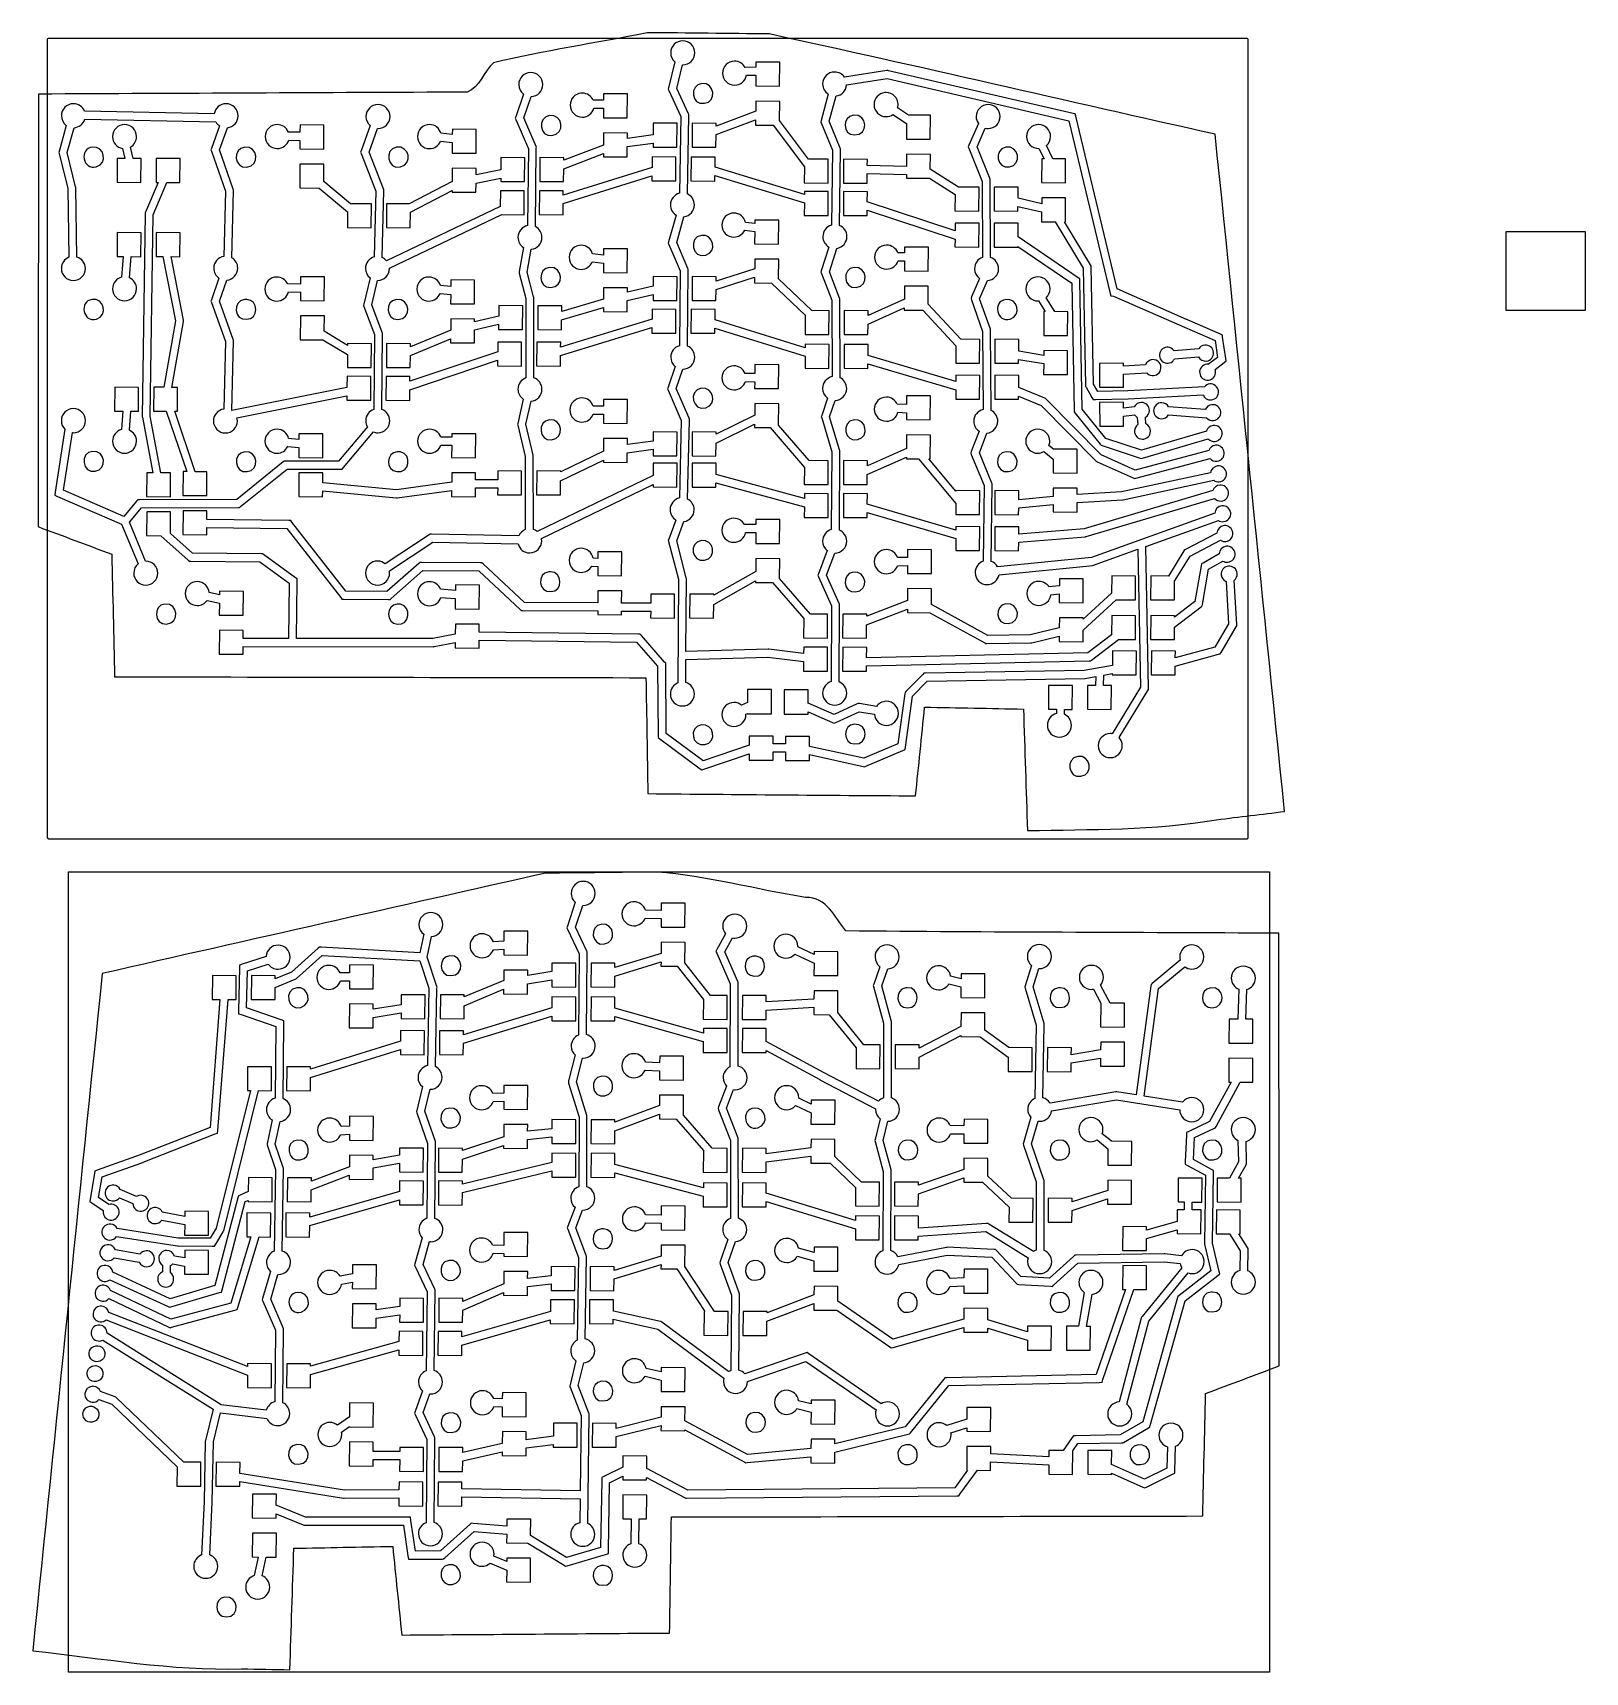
# Model space of a CAD drawing. Extents: x 1 to 194, y 5 to 209.
import ezdxf

# ---------------------------------------------------------------- set-up
doc = ezdxf.new("R2010")
doc.units = 0
doc.layers.add('Layer_1', color=7, linetype='CONTINUOUS')
doc.layers.add('Слой', color=7, linetype='CONTINUOUS')

msp = doc.modelspace()

# ---------------------------------------------------------------- linework, layer by layer
at = {"layer": 'Layer_1', "color": 7}
for points in [[(77.22837, 209.108991), (77.22837, 209.108991)], [(2.400592, 208.254524), (2.400592, 108.673595)], [(2.496243, 208.392677), (2.496243, 208.392677)], [(152.120199, 208.392677), (2.539721, 208.392677)], [(81.682175, 208.112394), (81.682189, 208.112394)], [(152.259326, 108.673595), (152.259326, 208.254524)], [(80.703231, 205.47538), (79.9183, 202.229824), (79.874203, 202.062255), (79.953578, 201.903505), (81.444064, 198.675588), (81.285314, 189.088852)], [(82.273092, 189.000658), (82.440661, 198.781422), (82.449467, 198.896074), (82.39655, 199.001908), (80.932522, 202.176908), (81.646897, 205.104963)], [(88.164495, 205.572394), (88.164481, 205.572394)], [(89.637328, 203.808505), (90.801495, 203.834949), (90.792689, 202.476755), (93.773662, 202.450311), (93.791301, 205.431283), (90.810328, 205.448922), (90.810328, 204.831561), (89.469773, 204.796283)], [(62.720384, 204.143644), (62.720384, 204.143644)], [(107.267398, 204.399408), (107.170384, 204.390602), (101.878717, 203.570394)], [(102.134481, 202.600241), (107.205661, 203.385172), (129.871634, 198.128783), (135.01994, 176.584785), (135.108134, 176.284924), (135.416815, 176.232007), (144.310272, 172.356125), (148.120272, 170.70637), (148.401286, 168.592463), (147.298856, 167.745797)], [(148.110245, 167.110783), (149.247953, 167.983908), (149.486078, 168.169116), (149.433161, 168.468977), (149.055133, 171.12087), (149.019855, 171.367814), (148.79055, 171.482467), (144.689508, 173.290972), (144.618953, 173.32625), (144.539578, 173.335055), (135.893065, 177.16684), (130.753578, 198.693199), (130.665384, 198.975421), (130.383161, 199.037157), (107.355592, 204.381741), (107.267398, 204.399408)], [(61.8208, 201.453713), (60.859481, 198.631491), (60.788925, 198.455102), (60.8683, 198.278713), (62.420523, 194.636283), (62.314689, 185.058366)], [(63.32012, 184.917255), (63.417134, 194.724477), (63.425939, 194.821491), (63.381842, 194.918505), (61.864898, 198.49038), (62.78212, 201.145033)], [(68.982217, 201.577171), (68.982189, 201.577186)], [(70.587328, 199.689824), (71.795592, 199.716269), (71.786787, 198.516824), (74.767759, 198.499185), (74.785398, 201.471338), (71.813245, 201.497782), (71.80444, 200.712852), (70.507981, 200.686408)], [(90.801495, 200.580588), (90.792689, 199.319408), (85.844981, 197.467324), (85.844981, 197.802463), (82.872828, 197.820102), (82.846384, 194.847949), (85.827356, 194.821505), (85.836162, 196.400186), (90.78387, 198.252269), (90.78387, 197.59963), (92.962273, 197.590825), (96.869287, 192.369714), (96.851648, 190.3677), (99.83262, 190.341256), (99.850259, 193.322228), (97.380814, 193.339867), (93.764842, 198.172922), (93.782481, 200.554172), (90.801509, 200.580617), (90.801495, 200.580588)], [(99.841425, 201.453727), (98.950661, 198.172894), (98.906564, 198.005325), (98.97712, 197.855394), (100.370592, 194.451089), (100.229481, 185.111297)], [(101.234898, 185.076019), (101.376009, 194.521644), (101.376009, 194.627477), (101.340731, 194.715672), (99.964898, 198.07588), (100.820384, 201.224408)], [(106.896967, 201.647741), (106.896981, 201.647741)], [(5.649804, 200.254269), (5.649762, 200.254269)], [(23.226957, 198.993088), (7.034457, 199.319408)], [(43.661581, 200.157255), (43.661567, 200.157255)], [(107.911217, 198.922533), (109.61337, 197.776005), (109.595731, 195.853366), (112.576703, 195.835727), (112.603147, 198.816699), (109.842661, 198.834338), (108.493286, 199.742741)], [(119.799856, 200.157269), (119.799828, 200.157255)], [(4.767817, 197.546699), (3.877053, 194.301144), (3.850595, 194.168852), (3.877053, 194.04538), (4.944206, 189.679755), (5.094137, 181.089616)], [(6.090734, 181.124894), (5.940803, 189.776769), (5.940803, 189.838505), (5.923165, 189.891422), (4.88247, 194.151213), (5.729137, 197.264477)], [(7.078512, 198.313991), (23.420942, 197.987672)], [(12.03504, 197.661324), (12.03504, 197.661352)], [(23.888373, 197.502602), (22.865317, 194.689199), (22.803581, 194.52163), (22.865317, 194.345241), (24.638026, 189.353436), (24.426359, 181.213088)], [(25.414165, 181.036699), (25.634652, 189.423991), (25.634652, 189.521005), (25.608208, 189.609199), (23.870776, 194.512811), (24.876193, 197.264477)], [(31.093887, 197.661352), (31.093859, 197.661352)], [(32.522609, 195.721074), (33.9249, 195.685797), (33.916095, 194.627463), (36.897067, 194.601019), (36.914706, 197.581991), (33.933734, 197.608436), (33.924929, 196.691213), (32.47854, 196.726491)], [(42.673789, 197.53788), (41.5449, 194.389338), (41.483164, 194.212949), (41.55372, 194.04538), (43.396984, 189.335797), (43.185317, 181.133713)], [(44.173109, 181.080797), (44.393595, 189.423991), (44.393595, 189.529824), (44.358317, 189.618019), (42.550331, 194.230588), (43.599845, 197.158644)], [(50.082137, 197.652519), (50.082123, 197.652533)], [(51.475595, 195.579963), (52.921984, 195.412394), (52.913178, 194.107116), (55.894151, 194.089477), (55.920595, 197.06163), (52.939623, 197.088074), (52.930817, 196.426616), (51.519706, 196.585366)], [(77.995661, 197.828922), (77.986856, 196.364894), (74.776578, 195.915102), (74.785384, 196.603019), (71.804411, 196.620658), (71.786773, 195.103713), (66.847884, 193.207533), (66.847884, 193.525033), (63.866911, 193.542672), (63.849273, 190.561699), (66.821425, 190.544061), (66.839064, 192.131561), (71.777953, 194.027741), (71.777953, 193.639686), (74.758925, 193.622047), (74.767731, 194.909686), (77.978008, 195.350658), (77.978008, 194.847949), (80.950161, 194.830311), (80.976605, 197.811283), (77.995633, 197.828922), (77.995661, 197.828922)], [(118.582745, 197.784824), (117.400939, 195.086074), (117.321564, 194.892047), (117.400939, 194.698019), (119.067814, 190.570519), (119.094258, 181.080797)], [(120.090884, 181.080811), (120.06444, 190.667547), (120.06444, 190.764561), (120.029162, 190.852755), (118.406384, 194.874422), (119.42062, 197.202755)], [(126.088106, 197.661366), (126.088092, 197.661352)], [(11.796915, 194.68038), (12.061498, 193.428019), (11.117817, 193.436824), (11.100178, 190.455852), (14.081151, 190.438213), (14.09879, 193.419185), (13.093373, 193.427991), (12.784692, 194.856741)], [(126.132189, 194.662741), (126.767189, 193.392741), (126.484967, 193.392741), (126.458523, 190.411769), (129.439495, 190.385325), (129.457134, 193.366297), (127.878453, 193.383936), (127.058245, 195.024352)], [(15.99497, 193.428019), (15.968512, 190.447047), (16.241915, 190.447047), (14.636776, 186.725241), (14.592678, 186.637047), (14.592678, 186.531213), (14.24872, 161.245866), (14.239901, 161.192949), (14.25754, 161.148852), (15.553998, 154.207949), (14.804345, 154.216755), (14.777887, 151.235783), (17.758859, 151.218144), (17.785317, 154.199116), (16.568234, 154.207921), (15.245317, 161.281116), (15.589276, 186.407713), (17.326706, 190.438199), (18.949484, 190.429394), (18.967123, 193.410366), (15.99497, 193.428005), (15.99497, 193.428019)], [(33.9249, 192.731283), (33.907262, 189.750311), (36.30615, 189.732672), (39.851567, 186.769338), (39.842762, 184.802602), (42.823734, 184.776158), (42.841373, 187.75713), (40.221998, 187.774769), (36.897067, 190.544075), (36.905873, 192.713658), (33.9249, 192.731297), (33.9249, 192.731283)], [(58.989759, 193.551491), (58.980953, 192.008088), (55.90297, 191.373088), (55.911775, 192.193297), (52.930803, 192.210936), (52.921998, 190.55288), (47.533317, 187.748297), (44.737553, 187.774741), (44.711109, 184.793769), (47.692081, 184.767324), (47.700887, 186.716422), (52.913178, 189.423991), (52.913178, 189.229963), (55.885331, 189.212324), (55.894137, 190.350033), (58.97212, 190.976213), (58.97212, 190.570519), (61.953092, 190.55288), (61.970731, 193.525033), (58.989759, 193.551477), (58.989759, 193.551491)], [(77.86337, 193.613227), (77.854564, 192.316769), (66.777342, 188.841908), (66.777342, 189.371074), (63.805189, 189.388713), (63.778745, 186.416561), (66.759717, 186.390116), (66.768523, 187.792408), (77.845745, 191.267269), (77.845745, 190.632269), (80.826717, 190.61463), (80.844356, 193.595602), (77.863384, 193.613241), (77.86337, 193.613227)], [(82.740523, 193.604408), (82.714078, 190.632255), (85.695051, 190.605811), (85.703856, 191.302547), (96.869273, 187.880602), (96.851634, 186.32838), (99.832606, 186.310713), (99.850245, 189.291685), (96.878092, 189.309324), (96.878092, 188.921269), (85.712675, 192.343213), (85.721481, 193.586755), (82.740508, 193.604394), (82.740523, 193.604408)], [(109.61337, 193.966005), (109.604564, 192.422602), (104.718592, 192.528436), (104.727398, 193.313366), (101.746425, 193.33981), (101.728786, 190.358838), (104.709759, 190.341199), (104.718564, 191.531824), (109.595717, 191.425991), (109.595717, 190.985019), (112.488495, 190.96738), (115.672314, 188.930088), (115.654675, 186.883977), (118.635647, 186.857533), (118.653286, 189.838505), (116.086828, 189.856144), (112.576689, 192.105102), (112.594328, 193.939547), (109.613356, 193.965991), (109.61337, 193.966005)], [(45.090331, 179.731422), (59.122064, 186.416561), (61.882551, 186.398922), (61.908995, 189.379894), (58.928023, 189.397533), (58.919217, 187.421977), (44.728734, 180.657463)], [(101.746425, 189.300519), (101.728786, 186.319547), (104.709759, 186.301908), (104.709759, 186.954547), (115.663509, 183.356213), (115.654703, 182.386074), (118.635676, 182.368436), (118.653314, 185.340588), (115.681162, 185.367033), (115.672356, 184.405713), (104.718606, 188.012866), (104.727412, 189.282866), (101.746439, 189.300505), (101.746425, 189.300519)], [(120.549481, 189.856144), (120.531842, 186.875172), (123.512814, 186.848727), (123.512814, 187.43963), (126.467328, 186.760533), (126.458523, 185.53463), (128.151856, 185.525825), (131.644356, 179.740269), (131.944217, 165.11763), (131.944217, 164.985339), (132.005953, 164.879505), (132.737967, 163.609505), (132.887898, 163.353742), (133.178939, 163.362547), (137.262328, 163.450727), (137.271133, 163.450727), (146.610925, 163.935797)], [(146.796133, 164.950033), (137.235856, 164.447324), (137.218217, 164.447324), (133.461133, 164.367949), (132.940786, 165.267533), (132.649745, 179.890172), (132.640939, 180.022463), (132.570384, 180.137116), (129.316009, 185.516977), (129.430661, 185.516977), (129.457106, 188.497949), (126.476133, 188.515588), (126.476133, 187.783574), (123.52162, 188.462672), (123.530425, 189.829686), (120.549453, 189.85613), (120.549481, 189.856144)], [(80.853161, 186.363644), (79.92712, 183.021074), (79.874203, 182.853505), (79.944759, 182.694755), (81.382328, 179.387463), (81.276495, 170.065311)], [(88.058648, 186.610574), (88.058648, 186.610588)], [(11.117817, 184.176422), (11.100178, 181.195449), (11.858651, 181.186644), (11.664623, 178.611366)], [(12.66122, 178.523172), (12.855248, 181.177825), (14.081151, 181.169019), (14.09879, 184.149992), (11.117817, 184.176436), (11.117817, 184.176422)], [(15.99497, 184.167602), (15.968512, 181.18663), (16.823998, 181.177825), (18.38504, 173.16095), (16.929831, 164.870672), (15.67747, 164.879477), (15.659831, 161.898505), (17.247331, 161.8897), (19.787331, 154.349075), (19.346359, 154.349075), (19.319901, 151.368102), (22.300873, 151.350464), (22.318512, 154.322616), (20.845665, 154.331422), (18.296845, 161.880866), (18.640803, 161.880866), (18.658442, 164.853019), (17.935248, 164.861824), (19.381637, 173.090366), (19.399276, 173.17856), (19.381637, 173.266755), (17.847053, 181.177811), (18.949484, 181.169005), (18.967123, 184.141158), (15.99497, 184.167602), (15.99497, 184.167602)], [(82.273134, 170.012394), (82.378968, 179.493297), (82.378968, 179.59913), (82.334828, 179.696144), (80.932536, 182.924061), (81.8233, 186.151977)], [(89.416842, 184.458644), (90.678023, 184.308713), (90.660384, 182.756491), (93.641356, 182.738852), (93.658995, 185.711005), (90.686842, 185.737449), (90.686842, 185.314116), (89.522675, 185.455227)], [(120.549481, 185.358227), (120.531842, 182.377255), (123.512814, 182.359616), (123.512814, 182.421352), (130.233231, 177.870519), (130.515453, 161.97788), (130.524258, 161.801491), (130.630092, 161.669199), (133.787453, 157.771005), (133.884467, 157.656352), (134.025578, 157.612255), (138.7528, 156.033574), (138.902731, 155.980658), (139.052661, 156.024755), (147.263564, 158.441283)], [(147.034258, 159.411436), (138.91155, 157.030186), (134.484189, 158.503033), (131.520856, 162.163102), (131.220995, 178.143936), (131.220995, 178.408519), (131.009328, 178.54963), (123.52162, 183.62963), (123.530425, 185.340602), (120.549453, 185.358241), (120.549481, 185.358227)], [(184.435702, 184.33253), (194.294591, 184.33253), (194.294591, 174.473641), (184.435702, 174.473641), (184.435702, 184.33253)], [(61.803161, 182.333158), (61.273995, 179.316908), (61.256356, 179.211074), (61.2828, 179.105241), (62.094189, 175.94788), (62.102994, 166.034824)], [(63.09962, 166.052463), (63.090814, 176.036074), (63.090814, 176.097811), (63.073176, 176.159547), (62.279426, 179.246352), (62.773314, 182.095033)], [(69.008648, 182.597741), (69.008648, 182.597741)], [(70.3933, 180.507533), (71.795592, 180.348783), (71.786787, 179.193436), (74.767759, 179.166991), (74.785398, 182.147964), (71.813245, 182.165602), (71.80444, 181.363033), (70.446217, 181.512949)], [(99.92962, 182.377269), (98.97712, 179.422755), (98.924203, 179.246366), (98.985939, 179.087616), (100.300036, 175.736227), (100.326481, 166.202408)], [(101.323078, 166.070116), (101.296634, 175.824422), (101.296634, 175.921436), (101.261356, 176.00963), (99.982536, 179.281644), (100.926217, 182.20088)], [(107.117467, 182.615352), (107.117467, 182.61538)], [(108.555036, 180.657463), (109.348786, 180.639824), (109.339981, 179.387463), (112.320953, 179.361019), (112.338592, 182.341991), (109.357606, 182.359602), (109.357606, 181.636408), (108.519759, 181.662852)], [(90.678023, 180.860311), (90.669217, 179.643227), (85.844981, 178.126283), (85.844981, 178.673088), (82.872828, 178.690727), (82.846384, 175.709755), (85.827356, 175.692116), (85.836162, 177.076769), (90.660398, 178.593713), (90.651592, 177.888158), (92.777079, 177.870519), (96.966315, 173.866491), (96.948676, 171.467602), (99.920829, 171.449963), (99.947273, 174.430936), (97.812967, 174.439741), (93.64137, 178.42613), (93.659009, 180.842658), (90.678037, 180.860296), (90.678023, 180.860311)], [(23.817817, 178.505519), (22.865317, 175.797949), (22.803581, 175.621561), (22.865317, 175.453991), (24.638026, 170.585658), (24.41754, 162.154269)], [(26.066777, 161.069477), (39.781012, 163.821144), (39.772206, 163.265519), (42.753178, 163.24788), (42.779623, 166.228852), (39.79865, 166.246491), (39.789845, 164.853019), (25.405331, 161.969061), (25.634638, 170.665033), (25.634638, 170.762047), (25.608194, 170.850241), (23.870762, 175.63038), (24.796804, 178.249755)], [(34.004275, 178.664269), (33.99547, 177.729408), (32.390331, 177.764686)], [(32.487345, 176.768088), (33.986651, 176.741644), (33.977845, 175.69213), (36.958818, 175.665686), (36.976456, 178.646658), (34.004304, 178.664297), (34.004275, 178.664269)], [(42.673789, 178.523158), (41.880039, 175.224686), (41.844762, 175.074755), (41.897678, 174.933644), (43.229414, 171.449963), (43.150039, 162.118991)], [(44.146637, 162.101366), (44.226012, 171.520533), (44.226012, 171.617547), (44.199567, 171.705727), (42.88547, 175.145311), (43.617484, 178.196838)], [(50.011595, 178.628991), (50.011567, 178.628991)], [(51.405039, 176.574061), (52.727956, 176.459408), (52.719151, 175.295241), (55.700123, 175.277602), (55.717762, 178.258574), (52.745609, 178.276213), (52.736804, 177.464824), (51.449165, 177.579477)], [(77.995661, 178.699547), (77.986856, 177.482463), (74.776578, 176.732811), (74.785384, 177.270797), (71.804411, 177.297241), (71.795606, 175.859671), (66.583314, 174.333908), (66.583314, 175.039463), (63.611162, 175.057102), (63.584717, 172.084949), (66.56569, 172.058505), (66.574495, 173.293227), (71.786787, 174.818991), (71.777981, 174.316283), (74.758954, 174.298644), (74.767759, 175.709755), (77.978037, 176.459408), (77.978037, 175.718574), (80.950189, 175.700936), (80.976634, 178.673088), (77.995661, 178.699533), (77.995661, 178.699547)], [(118.723842, 178.452602), (117.736064, 176.141908), (117.656689, 175.965519), (117.727245, 175.780311), (119.103078, 171.846838), (119.164828, 162.101352)], [(120.161425, 161.986714), (120.099689, 171.943866), (120.099689, 172.032061), (120.073245, 172.111436), (118.732689, 175.930255), (119.694009, 178.179214)], [(126.008717, 178.646644), (126.008717, 178.64663)], [(109.357606, 177.491283), (109.339967, 175.877324), (104.815592, 173.848852), (104.815592, 174.422116), (101.843439, 174.439755), (101.816995, 171.467602), (104.797967, 171.441158), (104.806773, 172.746436), (109.331148, 174.774908), (109.331148, 174.510325), (111.641842, 174.492686), (115.760523, 170.056505), (115.751717, 167.895741), (118.72387, 167.869297), (118.750314, 170.850269), (116.377884, 170.867908), (112.320939, 175.242353), (112.329745, 177.473672), (109.357606, 177.491283), (109.357606, 177.491283)], [(126.096911, 175.648019), (126.91712, 174.325102), (126.740731, 174.325102), (126.723092, 171.34413), (129.704064, 171.317686), (129.721703, 174.298658), (128.107745, 174.316297), (127.031773, 176.044908)], [(58.733995, 175.065936), (58.725189, 173.751838), (55.717762, 173.046283), (55.717762, 173.381422), (52.73679, 173.407866), (52.727984, 171.987935), (47.70972, 169.924185), (47.70972, 170.303421), (44.737568, 170.32106), (44.711123, 167.348908), (47.692096, 167.322463), (47.700901, 168.839408), (52.719165, 170.911977), (52.719165, 170.426908), (55.691318, 170.400464), (55.708956, 172.023241), (58.716384, 172.728797), (58.716384, 172.084977), (61.688537, 172.067339), (61.714981, 175.048311), (58.734009, 175.06595), (58.733995, 175.065936)], [(77.86337, 174.616144), (77.854564, 173.372602), (66.451023, 169.871283), (66.459828, 170.497463), (63.478856, 170.523908), (63.452412, 167.542935), (66.433384, 167.516491), (66.442189, 168.821769), (77.845731, 172.331908), (77.845731, 171.635172), (80.826703, 171.608727), (80.844342, 174.5897), (77.86337, 174.616144), (77.86337, 174.616144)], [(82.740523, 174.607324), (82.714078, 171.626352), (85.695051, 171.608713), (85.703856, 172.261352), (96.957467, 168.768852), (96.948662, 167.251908), (99.920814, 167.234269), (99.947259, 170.206422), (96.966286, 170.232866), (96.966286, 169.809533), (85.712675, 173.310852), (85.721481, 174.580852), (82.740508, 174.607296), (82.740523, 174.607324)], [(33.995456, 173.795936), (33.969012, 170.814963), (36.791234, 170.797324), (39.851581, 168.945241), (39.842776, 167.348922), (42.823748, 167.331283), (42.841387, 170.312255), (39.860415, 170.329894), (39.860415, 170.100588), (36.958818, 171.864477), (36.976456, 173.769477), (33.995484, 173.795921), (33.995456, 173.795936)], [(58.601703, 170.523922), (58.592898, 169.289199), (47.64797, 165.62913), (47.64797, 166.220033), (44.666998, 166.237672), (44.649359, 163.256699), (47.630331, 163.239061), (47.639137, 164.570797), (58.584064, 168.239686), (58.584064, 167.551769), (61.565036, 167.525325), (61.582675, 170.506297), (58.601703, 170.523936), (58.601703, 170.523922)], [(101.843439, 170.224061), (101.816995, 167.243088), (104.797967, 167.225449), (104.797967, 167.789894), (115.760537, 164.553158), (115.751731, 163.397811), (118.723884, 163.380172), (118.750328, 166.361144), (115.769356, 166.378783), (115.760551, 165.585033), (104.806801, 168.821769), (104.815606, 170.206422), (101.843439, 170.224061), (101.843439, 170.224061)], [(120.637675, 170.86788), (120.620036, 167.886908), (123.601009, 167.869269), (123.601009, 168.354338), (126.723092, 167.825172), (126.714287, 166.466977), (129.695259, 166.449338), (129.712898, 169.430311), (126.731926, 169.447949), (126.731926, 168.839408), (123.609842, 169.368574), (123.618648, 170.850241), (120.637675, 170.86788), (120.637675, 170.86788)], [(146.822606, 170.135866), (146.822606, 170.135866)], [(139.431911, 167.684061), (136.662606, 167.498852), (136.662606, 167.878088), (133.681634, 167.860449), (133.708078, 164.879477), (136.68905, 164.905921), (136.671411, 166.502241), (139.590661, 166.696283)], [(140.278578, 168.32788), (140.278578, 168.32788)], [(146.081773, 169.668436), (142.986148, 169.430311)], [(143.047884, 168.424894), (146.046495, 168.663019)], [(80.756148, 167.454755), (79.865384, 164.870658), (79.803648, 164.694269), (79.883023, 164.51788), (81.5058, 160.70788), (81.294134, 151.059408)], [(82.281954, 150.927116), (82.511259, 160.787255), (82.511259, 160.901908), (82.467162, 160.998922), (80.870843, 164.729547), (81.69987, 167.128436)], [(90.686842, 167.710519), (90.678037, 166.572811), (89.460953, 166.608088)], [(89.505051, 165.611491), (90.669217, 165.567394), (90.660412, 164.729547), (93.641384, 164.703102), (93.659023, 167.684075), (90.68687, 167.710519), (90.686842, 167.710519)], [(120.637675, 166.369963), (120.620036, 163.397811), (123.601009, 163.371366), (123.601009, 163.777061), (126.405592, 162.612894), (133.249481, 155.680811), (133.320036, 155.619075), (133.399411, 155.583797), (137.906148, 153.555325), (138.064898, 153.484769), (138.241286, 153.528866), (147.492884, 155.998311)], [(147.334134, 157.003727), (138.144273, 154.543102), (133.8933, 156.456922), (127.031773, 163.397825), (126.961217, 163.46838), (126.873023, 163.503658), (123.609828, 164.861838), (123.618633, 166.352324), (120.637661, 166.369963), (120.637675, 166.369963)], [(10.809137, 164.888297), (10.782678, 161.907324), (11.814553, 161.898519), (11.646984, 159.596644)], [(12.643581, 159.517269), (12.811151, 161.8897), (13.763651, 161.880894), (13.790109, 164.861838), (10.809137, 164.888283), (10.809137, 164.888297)], [(109.622189, 163.812324), (109.613384, 162.709894), (108.458037, 162.762811)], [(108.537412, 161.757394), (109.604564, 161.704477), (109.595759, 160.840172), (112.576731, 160.813727), (112.603176, 163.7947), (109.622203, 163.812339), (109.622189, 163.812324)], [(61.785494, 163.388991), (61.097578, 160.372741), (61.071133, 160.258088), (61.097578, 160.143436), (62.032439, 156.236422), (62.041244, 147.108297)], [(63.046689, 147.134755), (63.037884, 156.289338), (63.037884, 156.342255), (63.020245, 156.403991), (62.094203, 160.266908), (62.755661, 163.133227)], [(69.10569, 163.538922), (69.105661, 163.538922)], [(70.525592, 161.536908), (71.795592, 161.536908), (71.786787, 160.381561), (74.767759, 160.363922), (74.785398, 163.344894), (71.813245, 163.362533), (71.80444, 162.533505), (70.52562, 162.533505)], [(90.678023, 162.833366), (90.669217, 161.378158), (85.844981, 159.032186), (85.844981, 159.27913), (82.872828, 159.296769), (82.846384, 156.324616), (85.827356, 156.298172), (85.836162, 157.91213), (90.651578, 160.258102), (90.651578, 159.852408), (92.583037, 159.843603), (96.869273, 154.878227), (96.851634, 152.761561), (99.832606, 152.743922), (99.850245, 155.716074), (97.451356, 155.733713), (93.632536, 160.152255), (93.658981, 162.815727), (90.678008, 162.833366), (90.678023, 162.833366)], [(99.753217, 163.530116), (99.021203, 161.351714), (98.968286, 161.201783), (99.021203, 161.051852), (100.282383, 156.836158), (100.220647, 147.11713)], [(101.226064, 147.055394), (101.278981, 156.915533), (101.278981, 156.986089), (101.261342, 157.056644), (100.0178, 161.175325), (100.705717, 163.230255)], [(136.671425, 163.009755), (133.690453, 162.983311), (133.716897, 160.011158), (136.68905, 160.028797), (136.680245, 161.263519), (138.073717, 161.431089)], [(138.0208, 162.427686), (136.671425, 162.268936), (136.671425, 163.009769), (136.671425, 163.009755)], [(141.451564, 162.948019), (141.451564, 162.948019)], [(146.893161, 162.083713), (142.31587, 162.418852)], [(4.600248, 159.640741), (3.383165, 151.800255), (3.321428, 151.4122), (3.674206, 151.262269), (11.655803, 147.796227), (13.728373, 142.83088)], [(42.329831, 159.949408), (38.731498, 155.671977), (32.143373, 155.671977), (31.966984, 155.671977), (31.834692, 155.566144), (26.031499, 150.883019), (13.904762, 150.821283), (13.675456, 150.821283), (13.525526, 150.644894), (11.938026, 148.757533), (4.432678, 152.020727), (5.543928, 159.217394)], [(31.058595, 159.640727), (31.058581, 159.640727)], [(50.099776, 159.640727), (50.099762, 159.640727)], [(125.982259, 159.640727), (125.982259, 159.640727)], [(138.408856, 161.122408), (138.470592, 160.214005)], [(139.467189, 160.311019), (139.414273, 161.131227)], [(142.289411, 161.422255), (147.051911, 161.069477)], [(14.663234, 143.183658), (12.634762, 148.034352), (14.142887, 149.8247), (26.207888, 149.886436), (26.375457, 149.886436), (26.516568, 149.992269), (32.328581, 154.675394), (38.960803, 154.675394), (39.198928, 154.675394), (39.348859, 154.851783), (43.088303, 159.296783)], [(32.399137, 157.488783), (33.792609, 157.347672), (33.783803, 156.10413), (36.764776, 156.077686), (36.782415, 159.058658), (33.801442, 159.085102), (33.801442, 158.344269), (32.513803, 158.476561)], [(51.510873, 157.647533), (52.860248, 157.647533), (52.851442, 156.10413), (55.832415, 156.077686), (55.850053, 159.058658), (52.869081, 159.085102), (52.869081, 158.64413), (51.502067, 158.64413)], [(77.995661, 159.305588), (77.986856, 158.16788), (74.776578, 157.726908), (74.785384, 158.467741), (71.804411, 158.48538), (71.786773, 156.915519), (66.459828, 154.313783), (66.459828, 154.419616), (63.478856, 154.437255), (63.452412, 151.456283), (66.433384, 151.438644), (66.451023, 153.193713), (71.777967, 155.795449), (71.777967, 155.513227), (74.758939, 155.486783), (74.767745, 156.712686), (77.986842, 157.153658), (77.978037, 156.32463), (80.950189, 156.306991), (80.976634, 159.287964), (77.995661, 159.305602), (77.995661, 159.305588)], [(109.61337, 158.943991), (109.604564, 157.250658), (104.727412, 155.081074), (104.727412, 155.716074), (101.746439, 155.733713), (101.728801, 152.752741), (104.709773, 152.735102), (104.718578, 153.978644), (109.595731, 156.148227), (109.595731, 155.963019), (111.086217, 155.954214), (115.760523, 150.389144), (115.751717, 149.004491), (118.72387, 148.978047), (118.750314, 151.959019), (115.769342, 151.976658), (115.769342, 151.923742), (112.400314, 155.945408), (112.567884, 155.945408), (112.594328, 158.917561), (109.613356, 158.944005), (109.61337, 158.943991)], [(118.66212, 159.393783), (117.691981, 156.853783), (117.621425, 156.668574), (117.691981, 156.483366), (119.279481, 152.638088), (119.191286, 143.166005)], [(120.187884, 143.14838), (120.284898, 152.717477), (120.284898, 152.814491), (120.24962, 152.911505), (118.697398, 156.677408), (119.641078, 159.146852)], [(126.723092, 156.844963), (127.922536, 155.918922), (127.913731, 154.181491), (130.885884, 154.163852), (130.912328, 157.144824), (127.957814, 157.162463), (127.38455, 157.603436)], [(58.601703, 154.446074), (58.592898, 153.343644), (55.832415, 153.326005), (55.84122, 154.190311), (52.869067, 154.207949), (52.860262, 153.026144), (45.963456, 152.073644), (36.764776, 152.964408), (36.773581, 154.190311), (33.801428, 154.207949), (33.774984, 151.226977), (36.755956, 151.209338), (36.764762, 151.958991), (45.936984, 151.068227), (45.99872, 151.059422), (46.060456, 151.068227), (52.851428, 152.011908), (52.842623, 151.226977), (55.823595, 151.209338), (55.8324, 152.320588), (58.592884, 152.338227), (58.584078, 151.465102), (61.565051, 151.438658), (61.582689, 154.41963), (58.601717, 154.446074), (58.601703, 154.446074)], [(64.060925, 146.014686), (77.978008, 152.761561), (77.978008, 152.435241), (80.950161, 152.417602), (80.976605, 155.398574), (77.995633, 155.416213), (77.986828, 153.872811), (63.522939, 146.870172)], [(82.872814, 155.407394), (82.84637, 152.426422), (85.827342, 152.408783), (85.827342, 152.955588), (96.860467, 149.956977), (96.851662, 148.634061), (99.832634, 148.616422), (99.850273, 151.588574), (96.87812, 151.615019), (96.869315, 150.988838), (85.83619, 153.987449), (85.844995, 155.389741), (82.872842, 155.40738), (82.872814, 155.407394)], [(147.5458, 154.190311), (136.44212, 151.826699), (136.415676, 151.817894), (130.894703, 151.482755), (130.903509, 152.267686), (127.922536, 152.29413), (127.913731, 151.262255), (123.609842, 150.847741), (123.618648, 151.950172), (120.637675, 151.976616), (120.620036, 148.995644), (123.601009, 148.969199), (123.609814, 149.842324), (127.913703, 150.256838), (127.904898, 149.313158), (130.88587, 149.295519), (130.894675, 150.486144), (136.547939, 150.830102), (136.592036, 150.830102), (136.627314, 150.838908), (147.942661, 153.264255)], [(148.427731, 155.054602), (148.427745, 155.054616)], [(101.746425, 151.606213), (101.728786, 148.625241), (104.709759, 148.607602), (104.709759, 149.242602), (115.760523, 145.988227), (115.751717, 144.506561), (118.72387, 144.488922), (118.750314, 147.461074), (115.769342, 147.487519), (115.769342, 147.037727), (104.718578, 150.283283), (104.727383, 151.58856), (101.746411, 151.606199), (101.746425, 151.606213)], [(147.845661, 151.994269), (131.794273, 147.222949), (123.609828, 146.535033), (123.618633, 147.461074), (120.637661, 147.478713), (120.620022, 144.497741), (123.600995, 144.480102), (123.6098, 145.529616), (131.935355, 146.226352), (131.988272, 146.235158), (132.032369, 146.252796), (148.04848, 151.006477)], [(148.68348, 152.673352), (148.683509, 152.673366)], [(19.33754, 149.471908), (19.311081, 146.490936), (22.292053, 146.473297), (22.300873, 147.364061), (32.266845, 147.249408), (39.01372, 138.623991), (39.16365, 138.429963), (39.401775, 138.429963), (44.966845, 138.385866), (45.160873, 138.385866), (45.301984, 138.509338), (49.270734, 142.019477), (56.229275, 141.957741), (61.397467, 137.151144), (61.538578, 137.018852), (61.741425, 137.018852), (71.072398, 136.974755), (71.072398, 136.507324), (74.04455, 136.489686), (74.04455, 136.948297), (77.686981, 136.921852), (77.678176, 136.092825), (80.659148, 136.075186), (80.676787, 139.047339), (77.695814, 139.073783), (77.687009, 137.927255), (74.053398, 137.953699), (74.071037, 139.461824), (71.090065, 139.488268), (71.081259, 137.980143), (61.935495, 138.015421), (56.767304, 142.822018), (56.626193, 142.95431), (56.432165, 142.95431), (49.085568, 143.016046), (48.89154, 143.016046), (48.750429, 142.892574), (44.781679, 139.382435), (39.657553, 139.426575), (32.910678, 148.051991), (32.769567, 148.246019), (32.522623, 148.246019), (22.309706, 148.360672), (22.318526, 149.454283), (19.337554, 149.471922), (19.33754, 149.471908)], [(14.795526, 149.339616), (14.777887, 146.367463), (16.568234, 146.349824), (19.990178, 143.289477), (20.13129, 143.157186), (20.325317, 143.157186), (28.906637, 143.095449), (32.566706, 140.449616), (32.487331, 133.517533), (26.842888, 133.526338), (26.851693, 134.540574), (23.879539, 134.558213), (23.853081, 131.577241), (26.834054, 131.559602), (26.84286, 132.529741), (50.575983, 132.503297), (50.6289, 132.503297), (50.672997, 132.512102), (53.301192, 133.032449), (53.301192, 132.353352), (56.282164, 132.335713), (56.290969, 133.33231), (75.91423, 133.050088), (78.551244, 130.069116), (78.604161, 121.399602), (78.604161, 121.152658), (78.807008, 121.002727), (83.869369, 117.280921), (84.081036, 117.122171), (84.32798, 117.210366), (89.972425, 119.150644), (89.972425, 118.348074), (92.971036, 118.348074), (92.971036, 119.379949), (94.523258, 119.388755), (94.523258, 118.312782), (97.521869, 118.312782), (97.521869, 119.035977), (104.215827, 117.56313), (104.374577, 117.527852), (104.524508, 117.589588), (109.163536, 119.565143), (109.428119, 119.679796), (109.463397, 119.953199), (110.3718, 126.329657), (112.197425, 128.19938), (131.838327, 128.534518), (131.873605, 128.534518), (131.917702, 128.543324), (133.214161, 128.772629), (133.187717, 127.661379), (132.199939, 127.670185), (132.173495, 124.689212), (135.154467, 124.671574), (135.180911, 127.643726), (134.193133, 127.652532), (134.210772, 128.957809), (135.286744, 129.151837), (135.286744, 129.001907), (138.258897, 128.984268), (138.285341, 131.96524), (135.304369, 131.982879), (135.295564, 130.174893), (131.785425, 129.539893), (111.968133, 129.204754), (111.765286, 129.195949), (111.624175, 129.046018), (109.542786, 126.911712), (109.428133, 126.79706), (109.410494, 126.63831), (108.51973, 120.385324), (104.277564, 118.577394), (97.521869, 120.059061), (97.521869, 121.311422), (94.523258, 121.311422), (94.523258, 120.394199), (92.971036, 120.385394), (92.971036, 121.355533), (89.972425, 121.355533), (89.972425, 120.217825), (84.248605, 118.242269), (79.600758, 121.655394), (79.556661, 130.263172), (79.556661, 130.44838), (79.424369, 130.589491), (76.522772, 133.879144), (76.372841, 134.046714), (76.152355, 134.055519), (56.290969, 134.328922), (56.299775, 135.316699), (53.318802, 135.334338), (53.309997, 134.055519), (50.523053, 133.508713), (33.483886, 133.517519), (33.57208, 140.687727), (33.57208, 140.95231), (33.360414, 141.102241), (29.374025, 143.995019), (29.241733, 144.092033), (29.082983, 144.092033), (20.510483, 144.162588), (17.758817, 146.614394), (17.776456, 149.321977), (14.795483, 149.339616), (14.795526, 149.339616)], [(80.835523, 148.307741), (79.944759, 145.926491), (79.883023, 145.776561), (79.92712, 145.62663), (81.144203, 140.917047), (81.064828, 127.987741)], [(82.070245, 128.049477), (82.087884, 130.898158), (92.318439, 131.206838), (92.336078, 131.206838), (96.772259, 130.668852), (96.763453, 129.460588), (99.744426, 129.442949), (99.762064, 132.423922), (96.781092, 132.441561), (96.772287, 131.665449), (92.44194, 132.203436), (92.397842, 132.212241), (92.362565, 132.203436), (82.087912, 131.903574), (82.140829, 140.969963), (82.140829, 141.031699), (82.132023, 141.093436), (80.932579, 145.723644), (81.832162, 148.104894)], [(88.058662, 148.528227), (88.058648, 148.528227)], [(89.531495, 146.746699), (90.801495, 146.746699), (90.792689, 145.397324), (93.773662, 145.379686), (93.791301, 148.360658), (90.810328, 148.378297), (90.810328, 147.752116), (89.372759, 147.752116)], [(148.074967, 149.145602), (132.685036, 143.642269), (120.981634, 142.478102)], [(136.142259, 121.152658), (139.714134, 127.052866), (139.784689, 127.176338), (139.784689, 127.317449), (139.484828, 145.018088), (148.533578, 148.254824)], [(149.230314, 147.611005), (149.230314, 147.611005)], [(61.221036, 146.323366), (50.346664, 146.552672), (50.187914, 146.552672), (50.055622, 146.473297), (44.561108, 142.839686)], [(45.081469, 141.984199), (50.487789, 145.556074), (61.141675, 145.317949)], [(148.33955, 146.667324), (144.406078, 144.638852), (144.282606, 144.577116), (144.21205, 144.453644), (142.298231, 141.322741), (140.08455, 141.331546), (140.066911, 138.350574), (143.047884, 138.332935), (143.065523, 140.661269), (144.996981, 143.81863), (148.798161, 145.776561)], [(69.008662, 144.779963), (69.008648, 144.779963)], [(70.322745, 142.539824), (71.081217, 142.522186), (71.072412, 141.375658), (74.053384, 141.358019), (74.079828, 144.338991), (71.098856, 144.35663), (71.090051, 143.518783), (70.490328, 143.536422)], [(90.801495, 143.509963), (90.792689, 141.887186), (85.553939, 138.923852), (85.553939, 139.047324), (82.572967, 139.064963), (82.546523, 136.083991), (85.527495, 136.066352), (85.545134, 137.768505), (90.783884, 140.731838), (90.783884, 140.528991), (92.882912, 140.520186), (96.781106, 136.01345), (96.763467, 133.588102), (99.74444, 133.570464), (99.762079, 136.551436), (97.618954, 136.560241), (93.764828, 141.02288), (93.782467, 143.483505), (90.801495, 143.509949), (90.801495, 143.509963)], [(99.726758, 144.497755), (98.606689, 141.604977), (98.527314, 141.41095), (98.615508, 141.216922), (100.229467, 137.60095), (100.211828, 128.155325)], [(101.217245, 128.102408), (101.234883, 137.706783), (101.234883, 137.812616), (101.190786, 137.90963), (99.612106, 141.437408), (100.670439, 144.180255)], [(109.745661, 144.621213), (109.736856, 143.642255), (108.502134, 143.615811)], [(108.502134, 142.610394), (109.736856, 142.645672), (109.728051, 141.640255), (112.709023, 141.622616), (112.726662, 144.594769), (109.74569, 144.621213), (109.745661, 144.621213)], [(121.149203, 141.490311), (132.843786, 142.654477), (132.905523, 142.663283), (132.958439, 142.680921), (138.479411, 144.656477), (138.788092, 127.449741), (135.269134, 121.637727)], [(148.612953, 144.083227), (146.610939, 142.945519), (146.408092, 142.830866), (146.363995, 142.592741), (145.587884, 138.138922), (143.065523, 136.198644), (143.065523, 136.357394), (140.08455, 136.383838), (140.066911, 133.402866), (143.047884, 133.385227), (143.056689, 134.92863), (146.355161, 137.46863), (146.505092, 137.583283), (146.54037, 137.77731), (147.307661, 142.187033), (149.089189, 143.192449)], [(149.503703, 145.035713), (149.503717, 145.035727)], [(135.216217, 141.34038), (135.198578, 139.179616), (131.661981, 135.951699), (131.661981, 136.092811), (128.681009, 136.110449), (128.672203, 134.840449), (125.047412, 133.967324), (119.738106, 133.905588), (112.709009, 137.777324), (112.717814, 139.726422), (109.745661, 139.744061), (109.736856, 138.280033), (104.639217, 136.322116), (104.639217, 136.542602), (101.658245, 136.560241), (101.631801, 133.588088), (104.612773, 133.561644), (104.630412, 135.246158), (109.719231, 137.204075), (109.719231, 136.763102), (112.514995, 136.745464), (119.367704, 132.970741), (119.491176, 132.900186), (119.614648, 132.900186), (125.13562, 132.970741), (125.197356, 132.970741), (125.250273, 132.979547), (128.663398, 133.808574), (128.663398, 133.138297), (131.635551, 133.111852), (131.644356, 134.57588), (135.771856, 138.359422), (138.170745, 138.341783), (138.188384, 141.322755), (135.216231, 141.340394), (135.216217, 141.34038)], [(149.7683, 142.557477), (149.7683, 142.557463)], [(21.101428, 140.634839), (21.101428, 140.634824)], [(22.327331, 138.280033), (23.870734, 137.936074), (23.861915, 136.454408), (26.842888, 136.427964), (26.860527, 139.408936), (23.879553, 139.426575), (23.879553, 138.967964), (22.591915, 139.250186)], [(50.082137, 140.617186), (50.082123, 140.617186)], [(51.510873, 138.659269), (53.310039, 138.509338), (53.301234, 137.230519), (56.282206, 137.204075), (56.30865, 140.185047), (53.327678, 140.211491), (53.318873, 139.514755), (51.46679, 139.673505)], [(128.689828, 140.987602), (128.681023, 140.096838), (127.375745, 139.973366)], [(127.61387, 138.994408), (128.672203, 139.091422), (128.663398, 138.00663), (131.64437, 137.988991), (131.662009, 140.969963), (128.689856, 140.987602), (128.689828, 140.987602)], [(149.486078, 140.643644), (149.803578, 135.369616), (148.092606, 132.459199), (143.144898, 131.092186), (143.153703, 131.956491), (140.18155, 131.97413), (140.155106, 129.001977), (143.136078, 128.975533), (143.144883, 130.060325), (148.551203, 131.550811), (148.745231, 131.603727), (148.851064, 131.780116), (150.747245, 134.990394), (150.8178, 135.122686), (150.808995, 135.272616), (150.482675, 140.76713)], [(135.216217, 136.383852), (135.198578, 134.002602), (132.217606, 131.736005), (104.630384, 131.127463), (104.639189, 132.415102), (101.658217, 132.432741), (101.631773, 129.460588), (104.612745, 129.434144), (104.62155, 130.13088), (132.4028, 130.730602), (132.56155, 130.739408), (132.693842, 130.836422), (136.05405, 133.40288), (138.170717, 133.385241), (138.188356, 136.366213), (135.216203, 136.383852), (135.216217, 136.383852)], [(89.76962, 127.141074), (89.76962, 125.544755), (89.028786, 125.200797)], [(89.575592, 124.089547), (89.76962, 124.160102), (89.76962, 124.142463), (92.768231, 124.142463), (92.768231, 127.141074), (89.76962, 127.141074), (89.76962, 127.141074)], [(94.329273, 127.105797), (94.329273, 124.098366), (97.327884, 124.098366), (97.327884, 124.371769), (100.388231, 123.048852), (100.591078, 122.951838), (100.793925, 123.048852), (103.704342, 124.389408), (105.600523, 124.063088)], [(105.856286, 125.033227), (103.73962, 125.403644), (103.58087, 125.430088), (103.439759, 125.368352), (100.582259, 124.054255), (97.327884, 125.465366), (97.327884, 127.105783), (94.329273, 127.105783), (94.329273, 127.105797)], [(127.322814, 127.670241), (127.305175, 124.698088), (128.328231, 124.689283), (128.310592, 124.160116)], [(129.307189, 124.071922), (129.324828, 124.680449), (130.286148, 124.671644), (130.303786, 127.652616), (127.322814, 127.670255), (127.322814, 127.670241)], [(2.539721, 108.535445), (152.120199, 108.535445)], [(5.048935, 104.392476), (154.907824, 104.392476), (154.907824, 4.533584), (5.048935, 4.533584), (5.048935, 104.392476)], [(64.571008, 104.241284), (64.571008, 104.241284)], [(69.26291, 103.218257), (69.262952, 103.218228)], [(68.266355, 100.607673), (67.296216, 97.626701), (67.23448, 97.441492), (67.322675, 97.256284), (68.751425, 94.178298), (68.67205, 84.044756)], [(75.445411, 100.669409), (75.445383, 100.669409)], [(76.997605, 98.632117), (78.98198, 98.579201), (78.973175, 97.520867), (81.954147, 97.503228), (81.971786, 100.484201), (78.999633, 100.501839), (78.990828, 99.575798), (77.032911, 99.628714)], [(50.25705, 99.328825), (50.25705, 99.328853)], [(69.668604, 84.097701), (69.747979, 94.292979), (69.747979, 94.407632), (69.703882, 94.504645), (68.31041, 97.494437), (69.201174, 100.219645)], [(88.171869, 99.126034), (88.171841, 99.126006)], [(49.375105, 96.621284), (48.872397, 94.310589), (36.569272, 94.998506), (36.357605, 95.007311), (36.207675, 94.8662), (32.882744, 91.902867), (30.845452, 91.06502), (30.845452, 91.435436), (27.864481, 91.461881), (27.846842, 88.480908), (30.827813, 88.46327), (30.836619, 89.980214), (33.341341, 91.012089), (33.420716, 91.047367), (33.491272, 91.100283), (36.710369, 93.984242), (48.890022, 93.313964), (50.01891, 89.874381), (49.824883, 80.225908)], [(50.830313, 80.102436), (51.015522, 89.936117), (51.024327, 90.015492), (50.997883, 90.094867), (49.7808, 93.772575), (50.336425, 96.330214)], [(59.367536, 97.018159), (59.35873, 95.739339), (58.053453, 95.686423)], [(58.053453, 94.689826), (59.349911, 94.742742), (59.349911, 94.037187), (62.330883, 94.019548), (62.348522, 97.00052), (59.36755, 97.018159), (59.367536, 97.018159)], [(87.025313, 96.674201), (85.940522, 94.698645), (85.825869, 94.478159), (85.922883, 94.257673), (87.616216, 90.430034), (87.580938, 80.076006)], [(88.586383, 80.173034), (88.621661, 90.527062), (88.621661, 90.641715), (88.577564, 90.738729), (86.937147, 94.425256), (87.889647, 96.153867)], [(94.557175, 96.630089), (94.557119, 96.630103)], [(31.189467, 95.263089), (31.189411, 95.263089)], [(78.9908, 95.633506), (78.981994, 94.222395), (73.214078, 92.458506), (73.222883, 92.996492), (70.241911, 93.022936), (70.215466, 90.041964), (73.196439, 90.01552), (73.205244, 91.408992), (78.973161, 93.181701), (78.964355, 92.652534), (81.001647, 92.634895), (84.256022, 88.489756), (84.238383, 86.011492), (87.219355, 85.993853), (87.236994, 88.966006), (85.137952, 88.983645), (81.945313, 93.049409), (81.971758, 95.607048), (78.990785, 95.633492), (78.9908, 95.633506)], [(95.65955, 94.125381), (98.067258, 93.005312), (98.049619, 91.470728), (101.030597, 91.453089), (101.057126, 94.425242), (98.076148, 94.451686), (98.076148, 94.098909), (96.047676, 95.042589)], [(107.178018, 95.289548), (107.177736, 95.289548)], [(126.183794, 95.333645), (126.183652, 95.333645)], [(29.698925, 93.860798), (26.717953, 92.87302), (26.391633, 92.767187), (26.382828, 92.414409), (26.250536, 87.078645), (26.241731, 86.708228), (26.585689, 86.593576), (30.898397, 85.111909), (30.810203, 76.160173)], [(31.806828, 76.116076), (31.895023, 85.464687), (31.895023, 85.826284), (31.559884, 85.940937), (27.255995, 87.422603), (27.370648, 92.043992), (29.963564, 92.899478)], [(40.105869, 92.802464), (40.097064, 91.788228), (38.932897, 91.805867)], [(38.976994, 90.80927), (40.097064, 90.791631), (40.088258, 89.821492), (43.069231, 89.795048), (43.086869, 92.77602), (40.105897, 92.802464), (40.105869, 92.802464)], [(65.364758, 93.022951), (65.355953, 91.973437), (62.339703, 91.453089), (62.339703, 92.123367), (59.35873, 92.141006), (59.349925, 90.862187), (54.419856, 88.798437), (54.419856, 89.054201), (51.438883, 89.071839), (51.421244, 86.099687), (54.393397, 86.073242), (54.411036, 87.70484), (59.341106, 89.76859), (59.341106, 89.168867), (62.322078, 89.142423), (62.330883, 90.438882), (65.355953, 90.950409), (65.347119, 90.041978), (68.328091, 90.024339), (68.34573, 93.005312), (65.364758, 93.022951), (65.364758, 93.022951)], [(106.295791, 92.573159), (105.510875, 90.394756), (105.457958, 90.244826), (105.502041, 90.094895), (106.727958, 85.517603), (106.727958, 76.195451)], [(107.724739, 76.195451), (107.733488, 85.588159), (107.733488, 85.649895), (107.71599, 85.711631), (106.50774, 90.191909), (107.257379, 92.290937)], [(113.466014, 92.687798), (113.466014, 92.687812)], [(125.20468, 92.71427), (124.428569, 90.191909), (124.384486, 90.050798), (124.419764, 89.909687), (125.795597, 85.288298), (125.628013, 76.142534)], [(126.624568, 76.221909), (126.800957, 85.332395), (126.800957, 85.41177), (126.783459, 85.482326), (125.425321, 90.041978), (126.130877, 92.335034)], [(143.743152, 93.402187), (140.277125, 90.49177), (140.136014, 90.368298), (140.109485, 90.17427), (138.266235, 76.583506), (135.867346, 76.962742), (135.787985, 76.971548), (135.708596, 76.962742), (127.515318, 75.560451)], [(132.674679, 92.740714), (132.674764, 92.740728)], [(144.043042, 75.675117), (139.254069, 76.424756), (141.070875, 89.847951), (144.31643, 92.573159)], [(151.627792, 92.643686), (151.627764, 92.643714)], [(22.996147, 91.461909), (22.969702, 88.489756), (23.939841, 88.480951), (22.700104, 72.522088), (13.995311, 69.100144), (13.995311, 69.091339), (13.986505, 69.091339), (8.615464, 67.177519), (8.324422, 67.071686), (8.289144, 66.763005), (7.738534, 63.574854), (7.703257, 63.274993), (7.96784, 63.107423), (9.387771, 62.163743)], [(10.084507, 62.904576), (8.770409, 63.768882), (9.241644, 66.339672), (14.330464, 68.156478), (14.339269, 68.156478), (14.348074, 68.165283), (23.352729, 71.70188), (23.64377, 71.816533), (23.670215, 72.134033), (24.94523, 88.472131), (25.950646, 88.463326), (25.968285, 91.444298), (22.996147, 91.461909)], [(114.903569, 90.421214), (116.402874, 90.041978), (116.394126, 88.719062), (119.375098, 88.701423), (119.392596, 91.673576), (116.420457, 91.70002), (116.411708, 91.073839), (115.097597, 91.400159)], [(132.948152, 89.768561), (133.865374, 88.031131), (133.847877, 88.031131), (133.821348, 85.050159), (136.80232, 85.03252), (136.819818, 88.004673), (135.011846, 88.022311), (133.812401, 90.280089)], [(46.561702, 89.080659), (46.552897, 87.819478), (43.078036, 87.255034), (43.078036, 87.907673), (40.097064, 87.925312), (40.079425, 84.944339), (43.060397, 84.926701), (43.069202, 86.240798), (46.544063, 86.805242), (46.544063, 86.099687), (49.525036, 86.082048), (49.542675, 89.06302), (46.561702, 89.080659), (46.561702, 89.080659)], [(65.364758, 88.807256), (65.355953, 87.457881), (54.322828, 84.088853), (54.322828, 84.556284), (51.341855, 84.582728), (51.324216, 81.601756), (54.305189, 81.584117), (54.313994, 83.030506), (65.347119, 86.408353), (65.347119, 85.82627), (68.328091, 85.808631), (68.34573, 88.789603), (65.364758, 88.807242), (65.364758, 88.807256)], [(70.241911, 88.798437), (70.215466, 85.817464), (73.196439, 85.799826), (73.205244, 86.355451), (84.247188, 83.242187), (84.238383, 81.883992), (87.219355, 81.866353), (87.236994, 84.838506), (84.264841, 84.86495), (84.256036, 84.274048), (73.214092, 87.387311), (73.222897, 88.780784), (70.241925, 88.798423), (70.241911, 88.798437)], [(98.067258, 89.574548), (98.058453, 88.533853), (92.105328, 88.172256), (92.114133, 88.966006), (89.133161, 88.983645), (89.115522, 86.002673), (92.087675, 85.985034), (92.09648, 87.166839), (98.058424, 87.528437), (98.049619, 86.593576), (99.954619, 86.58477), (103.341291, 82.439631), (103.314762, 79.864354), (106.295735, 79.846715), (106.313232, 82.827687), (104.293566, 82.836492), (101.021566, 86.858159), (101.048095, 89.556909), (98.067117, 89.574548), (98.067258, 89.574548)], [(151.063319, 89.750937), (150.966291, 86.020312), (149.855041, 86.029117), (149.828512, 83.048145), (152.809456, 83.030506), (152.827236, 86.011478), (151.962903, 86.020283), (152.059931, 89.706811)], [(116.411708, 86.822881), (116.39421, 85.111909), (111.190738, 82.421978), (111.190738, 82.818853), (108.209766, 82.836492), (108.192268, 79.85552), (111.17324, 79.837881), (111.181989, 81.28427), (116.385461, 83.98302), (116.385461, 83.841909), (118.810794, 83.82427), (122.312128, 81.293089), (122.303379, 79.502742), (125.284351, 79.476298), (125.301849, 82.45727), (122.391432, 82.474909), (119.375182, 84.653312), (119.39268, 86.805256), (116.411708, 86.822895), (116.411708, 86.822881)], [(46.473508, 84.591562), (46.464703, 83.286284), (35.246369, 79.767326), (35.246369, 80.067187), (32.265397, 80.084826), (32.247758, 77.103853), (35.22873, 77.086214), (35.237536, 78.726631), (46.455869, 82.245589), (46.455869, 81.610589), (49.428022, 81.584145), (49.454466, 84.565117), (46.473508, 84.591562), (46.473508, 84.591562)], [(106.119402, 75.772117), (99.249063, 79.352812), (99.240258, 79.361617), (92.096508, 83.250992), (92.114147, 84.838492), (89.133175, 84.856131), (89.115536, 81.875159), (92.087689, 81.85752), (92.087689, 82.122103), (98.772828, 78.479673), (98.772828, 78.470867), (98.781633, 78.470867), (105.74018, 74.837256)], [(133.83893, 83.153992), (133.830181, 82.183853), (130.170126, 81.575312), (130.178875, 82.448437), (127.197903, 82.474881), (127.171374, 79.493909), (130.152346, 79.467464), (130.161095, 80.561076), (133.821178, 81.160798), (133.81243, 80.17302), (136.793374, 80.155381), (136.819902, 83.136353), (133.83893, 83.153992), (133.83893, 83.153992)], [(11.045826, 58.909325), (18.63055, 57.7187), (18.674647, 57.7187), (18.709925, 57.7187), (22.987355, 57.692256), (23.269578, 57.692256), (23.419508, 57.939201), (24.354369, 59.491423), (24.389647, 59.553159), (24.407286, 59.623714), (28.764092, 77.103853), (30.351592, 77.095048), (30.378036, 80.07602), (27.397064, 80.093659), (27.39705, 80.093645)], [(27.39705, 80.093645), (27.370606, 77.112673), (27.732203, 77.112673), (23.454772, 59.941214), (22.705119, 58.688853), (18.736369, 58.715298), (18.709925, 58.715298), (11.107562, 59.914742)], [(149.846208, 81.160798), (149.819679, 78.179826), (150.101901, 78.179826), (147.429624, 73.258576), (144.836679, 72.015034), (144.56329, 71.882742), (144.545792, 71.582881), (144.387042, 68.222673), (144.378293, 67.913992), (144.65171, 67.764062), (146.909488, 66.546978), (146.786016, 58.062673), (146.786016, 58.000937), (146.803514, 57.939201), (147.570819, 54.631909), (143.610875, 51.536284), (143.478597, 51.430451), (143.434486, 51.271701), (139.104153, 35.793576), (136.28193, 34.144339), (130.690374, 34.047326), (130.434625, 34.03852), (130.293514, 33.835673), (129.164625, 32.204076), (127.365458, 32.212881), (127.356709, 31.401492), (120.115931, 31.780728), (120.12468, 32.689131), (117.143708, 32.715575), (117.12621, 29.734603), (117.223238, 29.734603), (115.618099, 27.547381), (82.315871, 27.24752), (77.191774, 29.94627), (77.209413, 31.507311), (74.228441, 31.533756), (74.219635, 30.105006), (71.847205, 28.949658), (71.573802, 28.817367), (71.573802, 28.508686), (71.415052, 20.094933), (67.199358, 18.842572), (62.701427, 21.603101), (62.719066, 23.622739), (59.738093, 23.640237), (59.729288, 22.740654), (55.522413, 23.111071), (55.301927, 23.128568), (55.143177, 22.987457), (51.456649, 19.662541), (48.325746, 19.636012), (47.770121, 23.472456), (47.708385, 23.895789), (47.276233, 23.895789), (34.602691, 23.878292), (30.96908, 25.395239), (30.977885, 26.744614), (28.005733, 26.762253), (27.979289, 23.781292), (30.96026, 23.763794), (30.96026, 24.3106), (34.329288, 22.917127), (34.417483, 22.873016), (34.523316, 22.873016), (46.84408, 22.899545), (47.399705, 19.063101), (47.461441, 18.630934), (47.893594, 18.639683), (51.650677, 18.657181), (51.844705, 18.665929), (51.985816, 18.789402), (55.645871, 22.096736), (59.720455, 21.743958), (59.711649, 20.667986), (62.357483, 20.641457), (66.873038, 17.872146), (67.067066, 17.757479), (67.278733, 17.819229), (72.050052, 19.239151), (72.40283, 19.344984), (72.411635, 19.706596), (72.561566, 28.18207), (74.201982, 28.993459), (74.201982, 28.552487), (77.182955, 28.534848), (77.182955, 28.81707), (81.971913, 26.303529), (82.086566, 26.241793), (82.210038, 26.241793), (115.873849, 26.550473), (116.129627, 26.550473), (116.279543, 26.75332), (118.45796, 29.725473), (120.098377, 29.707834), (120.107126, 30.774987), (127.356709, 30.40457), (127.34796, 29.240404), (130.328932, 29.21396), (130.34643, 32.159654), (130.972597, 33.059237), (136.449486, 33.147432), (136.581763, 33.147432), (136.69643, 33.217987), (139.792041, 35.034793), (139.96843, 35.140626), (140.021375, 35.334654), (144.360542, 50.856876), (148.44393, 54.049515), (148.690875, 54.243543), (148.620319, 54.552223), (147.791291, 58.088821), (147.90593, 66.82889), (147.914679, 67.128751), (147.650096, 67.278682), (145.409957, 68.495765), (145.533429, 71.247432), (148.020512, 72.429237), (148.161623, 72.499793), (148.241012, 72.640904), (151.239624, 78.170696), (152.800651, 78.153057), (152.82718, 81.134029), (149.84618, 81.160473), (149.846208, 81.160798)], [(68.257536, 81.557673), (67.437327, 78.312117), (67.410883, 78.171006), (67.446161, 78.038714), (68.742619, 73.787742), (68.716175, 65.118228)], [(69.712716, 65.118242), (69.73916, 73.875951), (69.73916, 73.946506), (69.721521, 74.017062), (68.442702, 78.206298), (69.183535, 81.169631)], [(75.595328, 81.716423), (75.595313, 81.716423)], [(76.988786, 79.661492), (78.796772, 79.582117), (78.787966, 78.444409), (81.768939, 78.42677), (81.795383, 81.407742), (78.814411, 81.425381), (78.805605, 80.578714), (77.032897, 80.658089)], [(59.367536, 77.756492), (59.35873, 76.786353), (57.991716, 76.759909)], [(58.018175, 75.763312), (59.35873, 75.789756), (59.349925, 74.77552), (62.330897, 74.757881), (62.348536, 77.738853), (59.367564, 77.756492), (59.367536, 77.756492)], [(49.207522, 77.606533), (48.501966, 74.625561), (48.466688, 74.48445), (48.510785, 74.343339), (49.851341, 70.5157), (49.763147, 61.175908)], [(50.759744, 61.167089), (50.847938, 70.595075), (50.847938, 70.68327), (50.821494, 70.762645), (49.507397, 74.537367), (50.160036, 77.271395)], [(78.805591, 76.557048), (78.796786, 75.234131), (73.222897, 73.161562), (73.222897, 73.461423), (70.241925, 73.479062), (70.215481, 70.506909), (73.196453, 70.480465), (73.214092, 72.094423), (78.787981, 74.166992), (78.787981, 73.57609), (80.869369, 73.558451), (84.264856, 69.642617), (84.238411, 66.935048), (87.219384, 66.908604), (87.237022, 69.889576), (85.358481, 69.907215), (81.768967, 74.052354), (81.786606, 76.530618), (78.805634, 76.557062), (78.805591, 76.557048)], [(87.139966, 77.677117), (86.161008, 75.075381), (86.090452, 74.898992), (86.161008, 74.713784), (87.625036, 70.903784), (87.660313, 61.167117)], [(88.656925, 61.175937), (88.621647, 71.000798), (88.621647, 71.088992), (88.595203, 71.177187), (87.166453, 74.898992), (88.039578, 77.227326)], [(94.654006, 77.721214), (94.654133, 77.721214)], [(95.774202, 75.234131), (97.696841, 74.334548), (97.688036, 72.941076), (100.669014, 72.923437), (100.686512, 75.904409), (97.705534, 75.922048), (97.705534, 75.436978), (96.153311, 76.160173)], [(127.718236, 74.572687), (135.796847, 75.95734), (143.699069, 74.722617)], [(39.012272, 71.609339), (40.088244, 71.662256), (40.088244, 70.930242), (43.069216, 70.903798), (43.086855, 73.884756), (40.105883, 73.902395), (40.105869, 73.902395)], [(40.105869, 73.902395), (40.097064, 72.667673), (39.074008, 72.614756)], [(113.668818, 73.681895), (113.668847, 73.681909)], [(125.125319, 73.778923), (124.216902, 70.603923), (124.172819, 70.453992), (124.216902, 70.304062), (125.786763, 65.72677), (125.769266, 57.198367)], [(132.622016, 73.734811), (132.621847, 73.734826)], [(151.627764, 73.734826), (151.627764, 73.734826)], [(30.457425, 73.452603), (29.840064, 70.480451), (29.81362, 70.348159), (29.857717, 70.224687), (30.854314, 67.261353), (30.722022, 57.074895)], [(31.71862, 57.092534), (31.850911, 67.340728), (31.850911, 67.420103), (31.824467, 67.499478), (30.845509, 70.409895), (31.436412, 73.240937)], [(65.364758, 73.487881), (65.355953, 72.341353), (62.330883, 72.032673), (62.339688, 72.861701), (59.358716, 72.888145), (59.349911, 71.335923), (54.199355, 69.616131), (54.199355, 69.898353), (51.218383, 69.924797), (51.191939, 66.943825), (54.172911, 66.917381), (54.19055, 68.557798), (59.341106, 70.277589), (59.341106, 69.907173), (62.322078, 69.880728), (62.330883, 71.018437), (65.355953, 71.327117), (65.347147, 70.506909), (68.328119, 70.48927), (68.345758, 73.470242), (65.364786, 73.487881), (65.364758, 73.487881)], [(106.32232, 73.593714), (105.678515, 71.009617), (105.643237, 70.886145), (105.678515, 70.753853), (106.70157, 67.014409), (106.63982, 57.118992)], [(107.636403, 57.15427), (107.706959, 67.076145), (107.706959, 67.146701), (107.689461, 67.217256), (106.675239, 70.877326), (107.274961, 73.276214)], [(115.097597, 71.732812), (116.773291, 71.724006), (116.764542, 70.55984), (119.745514, 70.542201), (119.763012, 73.514354), (116.78204, 73.540798), (116.773291, 72.729409), (115.053485, 72.738214)], [(126.765651, 57.163104), (126.79218, 65.806159), (126.79218, 65.885534), (126.756902, 65.964909), (125.222319, 70.480465), (126.024902, 73.293867)], [(133.397958, 70.956701), (134.720875, 69.863089), (134.712126, 67.816978), (137.684293, 67.799339), (137.710822, 70.771492), (135.170822, 70.797936), (134.041933, 71.732798)], [(46.341216, 69.924826), (46.332411, 69.051701), (43.078036, 68.478437), (43.078036, 69.007603), (40.097064, 69.034048), (40.088258, 67.605298), (35.343397, 65.82377), (35.343397, 66.220645), (32.362425, 66.238284), (32.335981, 63.257311), (35.316953, 63.239673), (35.334592, 64.747798), (40.079453, 66.538145), (40.079453, 66.053075), (43.060425, 66.035436), (43.069231, 67.455367), (46.332425, 68.03745), (46.32362, 66.952659), (49.304592, 66.926214), (49.322231, 69.907187), (46.341259, 69.924826), (46.341216, 69.924826)], [(97.696841, 71.053714), (97.688036, 69.951284), (92.105328, 69.228089), (92.114133, 69.880728), (89.133161, 69.907173), (89.115522, 66.9262), (92.087675, 66.908561), (92.09648, 68.222659), (97.688008, 68.945853), (97.679202, 68.072728), (100.09573, 68.055089), (103.244263, 65.012381), (103.226766, 62.710506), (106.207738, 62.692867), (106.225236, 65.673839), (103.985097, 65.691478), (100.668986, 68.884117), (100.677734, 71.027242), (97.696771, 71.053686), (97.696841, 71.053714)], [(150.966291, 70.886145), (151.028042, 68.222673), (149.899153, 66.176562), (148.391014, 66.194201), (148.373516, 63.213228), (151.354488, 63.195589), (151.371986, 66.167742), (151.036847, 66.167742), (151.971708, 67.852256), (152.03343, 67.966909), (152.03343, 68.099201), (151.971708, 70.771492)], [(65.364758, 69.289826), (65.355953, 68.143298), (54.199355, 65.435728), (54.199355, 65.814964), (51.218383, 65.832603), (51.191939, 62.851631), (54.172911, 62.833992), (54.19055, 64.403853), (65.355967, 67.111423), (65.347161, 66.317673), (68.328134, 66.291229), (68.345772, 69.272201), (65.3648, 69.28984), (65.364758, 69.289826)], [(70.241911, 69.289826), (70.215466, 66.308853), (73.196439, 66.282409), (73.205244, 66.846854), (84.247188, 63.936437), (84.238383, 62.62234), (87.219355, 62.604701), (87.236994, 65.576854), (84.264841, 65.603298), (84.256036, 64.968298), (73.214063, 67.887534), (73.222869, 69.263367), (70.241897, 69.289811), (70.241911, 69.289826)], [(116.773291, 68.663645), (116.764542, 67.270173), (111.102459, 65.303437), (111.102459, 65.665034), (108.121487, 65.682673), (108.094958, 62.71052), (111.07593, 62.684076), (111.093428, 64.245117), (116.755511, 66.211854), (116.755511, 65.682687), (119.092678, 65.665048), (122.408789, 62.569423), (122.391291, 60.699701), (125.372264, 60.673257), (125.398792, 63.654229), (122.691209, 63.671868), (119.745514, 66.423534), (119.754263, 68.646034), (116.773291, 68.663673), (116.773291, 68.663645)], [(10.207965, 53.511839), (17.475188, 50.151631), (17.642758, 50.072256), (17.827966, 50.125173), (23.869286, 51.897881), (24.133869, 51.977256), (24.213244, 52.250659), (27.097203, 63.257326), (27.46762, 63.416076), (27.46762, 63.266145), (30.448591, 63.239701), (30.46623, 66.220673), (27.485259, 66.247117), (27.485245, 66.247117)], [(27.485245, 66.247117), (27.476439, 64.518506), (26.471023, 64.077534), (26.250536, 63.98052), (26.1888, 63.742395), (23.313661, 52.779826), (17.730952, 51.130589), (10.587201, 54.437881)], [(46.341216, 65.841423), (46.332411, 64.536145), (35.149355, 61.299409), (35.158161, 61.810937), (32.177188, 61.837381), (32.15955, 58.856409), (35.131702, 58.83877), (35.140508, 60.2587), (46.323563, 63.495436), (46.323563, 62.860436), (49.304535, 62.842798), (49.322174, 65.81495), (46.341202, 65.841395), (46.341216, 65.841423)], [(89.133161, 65.594478), (89.115522, 62.613506), (92.087675, 62.595867), (92.09648, 63.283784), (103.23543, 59.861839), (103.226681, 58.494826), (106.207653, 58.477187), (106.225151, 61.449339), (103.244179, 61.475784), (103.244179, 60.90252), (92.105229, 64.324464), (92.114034, 65.576825), (89.133062, 65.594464), (89.133161, 65.594478)], [(134.720875, 65.920798), (134.712126, 64.659617), (130.267126, 63.213228), (130.267126, 63.645381), (127.286154, 63.671825), (127.268656, 60.690853), (130.249628, 60.673214), (130.258377, 62.1637), (134.703405, 63.610089), (134.703405, 62.939811), (137.684377, 62.922173), (137.701875, 65.903145), (134.720903, 65.920784), (134.720875, 65.920798)], [(143.52268, 66.20302), (143.496151, 63.222048), (144.272262, 63.213242), (144.245734, 62.234284), (143.390233, 62.243089), (143.381484, 60.779062), (139.571484, 59.703089), (139.571484, 60.126423), (136.599346, 60.144062), (136.572817, 57.171909), (139.553789, 57.145465), (139.562538, 58.662409), (143.372538, 59.738381), (143.372538, 59.262131), (146.344677, 59.235687), (146.371206, 62.216659), (145.242317, 62.225465), (145.268846, 63.204423), (146.477124, 63.195618), (146.503652, 66.17659), (143.52268, 66.203034), (143.52268, 66.20302)], [(10.498992, 65.329895), (10.498992, 65.329895)], [(11.398576, 63.733576), (13.065451, 63.02802)], [(13.541701, 63.909964), (11.49559, 64.783089)], [(10.093298, 51.157062), (17.554549, 47.602826), (17.722119, 47.523451), (17.898508, 47.576367), (25.809549, 49.710673), (26.082952, 49.781229), (26.162327, 50.045812), (28.8258, 58.847617), (30.263369, 58.838812), (30.281008, 61.819756), (27.300036, 61.837395), (27.300036, 61.837395)], [(27.300036, 61.837395), (27.282397, 58.865242), (27.785106, 58.856437), (25.280383, 50.601437), (17.827952, 48.590604), (10.278506, 52.180117)], [(15.737756, 62.507687), (15.737742, 62.507673)], [(16.681424, 60.955451), (19.538924, 60.391006), (19.530119, 59.085728), (22.511091, 59.059284), (22.52873, 62.040256), (19.547758, 62.057895), (19.547758, 61.405256), (16.743175, 61.960881)], [(68.248744, 62.560589), (67.331522, 60.188159), (67.260967, 60.002951), (67.331522, 59.826562), (68.672078, 56.281145), (68.513328, 45.971214)], [(69.518702, 46.121159), (69.677452, 56.360534), (69.677452, 56.457548), (69.642174, 56.545742), (68.336897, 60.002965), (69.183563, 62.199006)], [(78.999619, 62.719339), (78.990814, 61.581631), (77.059355, 61.625728)], [(77.068175, 60.629131), (78.981994, 60.585034), (78.973189, 59.738367), (81.954161, 59.711923), (81.9718, 62.692895), (78.999647, 62.719339), (78.999619, 62.719339)], [(125.434127, 57.039617), (119.88671, 60.461562), (119.745599, 60.540937), (119.586849, 60.532131), (111.084905, 59.92359), (111.102402, 61.449354), (108.12143, 61.466992), (108.094901, 58.48602), (111.075874, 58.468381), (111.075874, 58.926992), (119.489624, 59.526715), (124.798929, 56.245881)], [(148.267541, 62.23427), (148.241012, 59.253298), (149.890234, 59.244492), (151.239624, 57.119006), (151.204346, 54.667201)], [(152.200929, 54.614284), (152.236207, 57.251298), (152.236207, 57.401229), (152.156846, 57.524701), (151.07204, 59.235673), (151.221956, 59.235673), (151.239736, 62.207826), (148.26757, 62.23427), (148.267541, 62.23427)], [(59.367536, 59.412048), (59.35873, 57.798089), (57.956439, 57.833367)], [(58.044633, 56.827951), (59.349911, 56.801506), (59.349911, 56.43109), (62.330883, 56.413451), (62.348522, 59.394423), (59.36755, 59.412062), (59.367536, 59.412048)], [(9.855173, 57.868645), (9.855173, 57.868645)], [(49.163424, 58.732922), (48.27266, 55.505006), (48.219744, 55.328617), (48.307938, 55.152228), (49.807244, 52.003686), (49.674952, 42.152367)], [(50.680369, 42.178825), (50.803841, 52.118339), (50.803841, 52.232992), (50.759744, 52.338825), (49.286897, 55.425631), (50.071827, 58.274311)], [(78.9908, 57.842187), (78.981994, 56.457534), (73.125883, 54.658367), (73.125883, 55.116978), (70.144911, 55.143423), (70.127272, 52.16245), (73.108244, 52.136006), (73.11705, 53.617673), (78.973161, 55.416839), (78.964355, 54.861214), (80.939911, 54.852409), (84.44123, 49.551923), (84.353036, 49.551923), (84.335397, 46.570951), (87.30755, 46.553312), (87.333994, 49.534284), (85.64948, 49.543089), (81.945313, 55.143437), (81.971758, 57.824548), (78.990785, 57.842187), (78.9908, 57.842187)], [(87.307536, 58.530103), (86.363855, 55.804895), (86.310938, 55.637326), (86.372675, 55.469756), (87.774966, 51.589201), (87.686772, 42.187673)], [(88.683369, 42.240589), (88.771563, 51.677395), (88.771563, 51.765589), (88.745119, 51.853784), (87.369286, 55.646145), (88.277689, 58.26552)], [(94.504301, 58.662395), (94.504202, 58.662395)], [(95.97705, 56.448714), (98.058438, 55.875451), (98.049633, 54.596631), (101.030597, 54.578992), (101.057126, 57.559964), (98.076162, 57.577603), (98.067357, 56.916145), (96.127079, 57.454131)], [(143.937236, 56.501645), (141.82057, 56.73977), (141.794041, 56.748576), (141.758763, 56.748576), (130.787346, 56.554548), (130.602152, 56.554548), (130.461041, 56.422256), (127.444791, 53.705867), (123.873014, 53.917534), (120.847931, 57.145451), (120.70682, 57.286562), (120.503987, 57.295367), (114.691959, 57.55995), (114.630237, 57.55995), (114.57732, 57.551145), (108.518348, 56.386978)], [(10.737117, 56.245867), (13.86802, 55.690242)], [(13.956215, 56.695659), (10.887048, 57.242464)], [(16.778452, 55.311006), (16.760813, 54.499617), (16.752008, 54.499617)], [(17.757425, 54.384964), (17.783869, 55.293367)], [(18.039633, 55.496214), (19.530119, 55.213992), (19.521314, 54.208576), (22.502286, 54.190937), (22.519925, 57.171909), (19.547772, 57.189548), (19.547744, 57.189548)], [(19.547744, 57.189548), (19.538938, 56.228228), (18.2513, 56.466353)], [(40.476286, 55.381562), (40.46748, 54.235034), (38.924078, 53.943992)], [(39.118105, 52.956214), (40.458661, 53.211978), (40.449856, 52.400589), (43.430828, 52.374145), (43.457272, 55.355117), (40.4763, 55.381562), (40.476286, 55.381562)], [(136.590597, 55.275728), (136.564068, 52.294756), (136.916846, 52.294756), (133.29204, 41.693784), (114.630096, 41.288089), (114.391956, 41.288089), (114.250845, 41.102881), (109.426623, 35.149756), (100.677734, 33.02427), (100.677734, 33.606353), (97.696757, 33.632798), (97.687951, 32.442173), (89.759271, 31.701339), (81.954062, 35.917034), (81.971701, 37.645645), (78.990729, 37.663284), (78.981924, 36.349186), (73.399215, 34.964534), (73.399215, 35.581895), (70.427063, 35.599534), (70.400618, 32.627381), (73.381591, 32.600937), (73.390396, 33.932673), (78.973104, 35.317326), (78.964299, 34.682326), (81.945271, 34.664687), (81.945271, 34.788159), (89.42416, 30.748853), (89.556452, 30.669478), (89.706382, 30.687117), (97.687979, 31.427951), (97.679174, 30.651839), (100.660152, 30.625395), (100.668901, 31.992409), (109.83229, 34.223729), (109.99104, 34.267826), (110.096873, 34.391298), (114.877012, 40.300326), (133.662428, 40.70602), (134.015206, 40.714826), (134.12104, 41.041145), (137.966317, 52.285937), (139.544984, 52.277131), (139.571513, 55.249284), (136.59054, 55.275728), (136.590597, 55.275728)], [(108.641848, 55.390381), (114.700792, 56.554548), (120.257042, 56.307603), (123.282126, 53.088506), (123.423237, 52.938576), (123.617265, 52.92977), (127.59482, 52.700465), (127.806487, 52.682826), (127.956431, 52.823937), (130.999126, 55.557965), (141.776515, 55.743173), (143.769709, 55.513867)], [(30.254592, 54.552534), (29.266814, 51.165867), (29.213897, 50.998298), (29.293272, 50.830728), (30.863134, 47.205937), (30.801397, 38.271839)], [(31.797995, 38.157187), (31.86855, 47.294131), (31.86855, 47.399964), (31.824453, 47.496978), (30.28105, 51.068853), (31.180634, 54.173298)], [(65.276563, 55.143437), (65.267758, 54.014548), (62.330883, 53.679409), (62.339688, 54.517256), (59.358716, 54.5437), (59.349911, 52.982659), (54.234633, 50.786617), (54.234633, 51.174673), (51.253661, 51.192311), (51.236022, 48.220159), (54.216994, 48.193714), (54.2258, 49.701839), (59.341077, 51.897881), (59.341077, 51.562742), (62.32205, 51.536298), (62.330855, 52.665187), (65.25891, 53.000326), (65.250105, 52.171298), (68.231077, 52.144854), (68.257522, 55.125826), (65.276549, 55.143465), (65.276563, 55.143437)], [(115.018292, 52.647534), (116.773376, 52.753367), (116.764627, 51.844964), (119.745599, 51.827326), (119.763097, 54.808298), (116.782125, 54.825937), (116.782125, 54.825937)], [(116.782125, 54.825937), (116.773376, 53.758784), (115.035931, 53.652951)], [(132.622129, 54.675992), (132.621847, 54.676006)], [(143.963737, 54.99352), (138.998404, 48.916923), (138.927848, 48.828729), (138.90132, 48.722895), (136.140848, 38.263034)], [(137.102153, 37.971992), (139.836181, 48.352479), (144.739792, 54.35852)], [(46.385313, 51.201145), (46.376508, 50.160451), (43.439633, 49.737117), (43.448438, 50.48677), (40.467466, 50.504409), (40.449827, 47.523437), (43.4308, 47.505798), (43.439605, 48.722881), (46.36766, 49.146214), (46.358855, 48.220173), (49.339827, 48.202534), (49.357466, 51.183506), (46.385313, 51.201145), (46.385313, 51.201145)], [(98.067258, 52.70927), (98.058453, 51.615659), (92.202341, 49.393159), (92.202341, 49.525451), (89.221369, 49.543089), (89.20373, 46.562117), (92.184703, 46.544478), (92.193508, 48.326006), (98.058438, 50.548506), (98.049633, 49.728298), (100.933597, 49.701854), (107.512903, 45.142201), (107.698097, 45.009909), (107.927402, 45.071645), (116.75568, 47.549909), (116.75568, 46.976645), (119.736653, 46.959006), (119.736653, 47.470534), (124.69318, 45.980048), (124.684432, 44.736506), (127.665404, 44.718867), (127.682902, 47.69984), (124.710735, 47.717479), (124.701986, 47.020742), (119.745458, 48.520048), (119.754207, 49.931159), (116.773235, 49.957603), (116.764486, 48.590589), (107.883319, 46.094687), (101.030597, 50.848367), (101.048095, 52.682812), (98.067131, 52.709256), (98.067258, 52.70927)], [(131.783986, 51.933159), (131.060791, 47.699826), (129.579124, 47.708631), (129.561627, 44.727659), (132.542627, 44.71002), (132.560125, 47.690992), (132.075436, 47.690992), (132.754407, 51.6862)], [(8.990853, 50.231006), (8.990867, 50.231006)], [(9.74934, 48.493576), (27.388231, 41.59677), (27.370592, 40.062187), (30.351563, 40.035742), (30.378008, 43.016715), (27.397036, 43.043159), (27.397036, 42.663923), (10.066825, 49.437256)], [(65.17955, 51.015937), (65.170744, 49.543089), (54.137619, 46.394548), (54.137619, 47.047187), (51.165466, 47.064826), (51.139022, 44.092673), (54.119994, 44.066229), (54.1288, 45.353867), (65.161925, 48.49359), (65.161925, 48.043798), (68.142897, 48.017354), (68.160536, 50.998326), (65.179564, 51.015965), (65.17955, 51.015937)], [(87.413369, 42.037742), (79.096633, 48.220173), (79.008438, 48.281909), (78.902605, 48.299548), (73.028855, 49.604826), (73.03766, 50.989478), (70.056688, 51.015923), (70.039049, 48.03495), (73.011202, 48.008506), (73.020007, 48.590589), (78.585077, 47.355867), (86.831286, 41.217534)], [(46.2883, 47.073645), (46.279494, 45.794826), (35.246369, 42.734478), (35.246369, 43.007881), (32.265397, 43.034325), (32.247758, 40.053353), (35.22873, 40.035714), (35.237536, 41.69377), (46.270661, 44.754117), (46.270661, 44.092659), (49.251633, 44.07502), (49.269272, 47.055992), (46.2883, 47.073631), (46.2883, 47.073645)], [(9.334868, 45.980034), (23.084383, 37.336978), (22.131883, 33.429964), (22.114244, 33.377048), (22.114244, 33.324131), (21.973133, 25.801145), (21.973133, 25.79234), (21.646814, 19.160129)], [(29.707786, 37.222326), (24.0898, 37.883784), (9.846396, 46.844339)], [(9.59228, 44.17607), (9.59228, 44.17607)], [(68.363397, 43.404756), (67.640175, 40.397326), (67.604897, 40.247395), (67.657813, 40.097464), (69.007188, 36.552048), (68.883716, 27.176978), (54.128786, 27.423923), (54.137591, 28.244131), (51.165438, 28.26177), (51.138994, 25.289617), (54.119966, 25.263173), (54.128772, 26.42734), (68.874883, 26.171576), (68.830785, 23.190601)], [(69.827383, 23.11124), (70.003772, 36.657895), (70.003772, 36.754909), (69.968494, 36.843104), (68.645577, 40.317965), (69.324674, 43.149006)], [(75.648258, 43.651686), (75.64823, 43.651701)], [(106.463375, 38.042534), (97.423438, 44.269062), (97.220591, 44.410173), (96.982466, 44.330798), (89.424202, 41.75552)], [(89.768161, 40.820659), (97.061841, 43.298923), (105.819541, 37.275242)], [(9.344178, 41.693926), (9.344178, 41.693926)], [(76.979966, 41.464478), (78.98198, 40.988228), (78.973175, 39.559478), (81.954147, 39.541839), (81.971786, 42.513992), (78.999633, 42.540436), (78.990828, 42.01127), (77.121106, 42.452242)], [(7.985451, 40.203284), (7.985451, 40.203298)], [(8.840937, 38.554062), (10.446076, 37.989617), (18.586424, 30.16677), (18.568785, 27.767881), (21.549758, 27.750242), (21.567397, 30.731214), (19.415452, 30.74002), (11.045798, 38.792173), (10.966423, 38.862728), (10.869409, 38.898006), (9.026145, 39.550645)], [(49.216341, 39.630006), (48.290299, 37.063547), (48.219744, 36.86952), (48.307938, 36.684311), (49.754327, 33.588686), (49.657313, 23.190573)], [(50.66273, 23.217017), (50.750924, 33.69452), (50.750924, 33.809172), (50.706827, 33.915006), (49.295716, 36.922436), (50.142383, 39.25077)], [(56.686425, 39.656478), (56.686425, 39.656492)], [(58.115175, 37.672117), (59.173508, 37.645673), (59.164703, 36.437409), (62.145675, 36.41977), (62.163314, 39.400742), (59.182341, 39.418381), (59.173508, 38.651076), (58.097536, 38.67752)], [(94.653992, 39.709409), (94.654133, 39.709409)], [(22.66105, 19.168934), (22.969731, 25.757062), (22.969731, 25.765867), (23.119661, 33.262395), (24.001606, 36.896006), (29.769522, 36.208089)], [(40.105869, 38.130728), (40.097064, 36.410937), (38.588939, 35.361423)], [(39.118119, 34.505937), (40.088258, 35.185034), (40.088258, 35.15859), (43.069231, 35.132145), (43.086841, 38.113089), (40.105869, 38.130728), (40.105869, 38.130728)], [(95.932952, 37.425173), (97.696841, 36.966562), (97.688036, 35.520173), (100.669014, 35.502534), (100.686512, 38.483506), (97.705534, 38.501145), (97.705534, 38.007256), (96.144478, 38.412951)], [(117.152541, 37.583923), (117.143792, 36.102256), (114.63907, 35.299687)], [(115.141708, 34.408923), (117.126069, 35.043923), (117.126069, 34.602951), (120.107041, 34.585312), (120.13357, 37.566284), (117.152598, 37.583923), (117.152541, 37.583923)], [(8.840496, 36.632298), (8.840496, 36.632298)], [(65.549966, 35.608367), (65.541161, 33.967951), (62.145675, 33.535798), (62.15448, 34.523576), (59.182327, 34.55002), (59.173522, 33.068353), (54.234633, 31.948284), (54.234633, 32.556825), (51.253661, 32.574464), (51.236022, 29.593492), (54.216994, 29.575853), (54.2258, 30.916409), (59.155869, 32.045298), (59.155869, 31.569048), (62.136841, 31.542603), (62.145647, 32.521562), (65.532313, 32.953714), (65.532313, 32.627395), (68.504466, 32.609756), (68.53091, 35.590728), (65.549938, 35.608367), (65.549966, 35.608367)], [(142.60543, 35.617173), (142.605458, 35.617187)], [(40.09705, 33.262395), (40.079411, 30.281423), (43.060383, 30.263784), (43.069188, 31.083992), (46.36766, 31.066353), (46.358855, 29.602326), (49.339827, 29.584687), (49.357466, 32.565659), (46.385313, 32.583298), (46.376508, 32.07177), (43.069216, 32.080575), (43.078022, 33.244742), (40.09705, 33.262381), (40.09705, 33.262395)], [(142.182125, 32.671492), (142.09393, 29.999201), (139.306986, 28.623367), (135.20593, 30.466631), (135.22371, 32.186423), (132.242738, 32.212867), (132.216209, 29.231895), (135.197153, 29.214256), (135.197153, 29.373006), (139.112986, 27.617936), (139.324681, 27.520923), (139.536348, 27.626756), (142.799542, 29.240714), (143.072931, 29.373006), (143.08168, 29.664048), (143.187513, 32.733214)], [(23.463577, 30.740034), (23.445938, 27.759062), (26.418092, 27.741423), (26.426897, 28.323506), (39.356202, 26.242117), (39.39148, 26.242117), (39.435577, 26.242117), (46.279466, 26.286214), (46.270661, 25.289617), (49.251633, 25.271978), (49.269272, 28.252951), (46.2883, 28.270589), (46.279494, 27.282812), (39.462064, 27.238714), (26.435745, 29.337742), (26.44455, 30.722395), (23.463577, 30.740034), (23.463577, 30.740034)], [(74.21948, 26.656631), (74.201841, 23.675656), (75.233716, 23.666907), (75.207272, 20.562463)], [(76.212689, 20.562463), (76.239133, 23.666907), (77.182813, 23.658158), (77.200452, 26.639133), (74.21948, 26.656772), (74.21948, 26.656631)], [(27.996772, 21.885323), (27.970328, 18.913156), (28.702341, 18.904407), (28.190814, 16.584902)], [(29.19623, 16.558429), (29.716578, 18.895602), (30.9513, 18.886853), (30.977744, 21.867825), (27.996772, 21.885323), (27.996772, 21.885323)], [(56.642313, 20.747826), (56.642327, 20.747601)], [(57.638925, 18.137039), (59.720313, 17.281567), (59.711508, 15.791067), (62.683661, 15.773569), (62.710105, 18.745742), (59.729133, 18.772271), (59.729133, 18.357737), (58.115175, 19.019215)]]:
    msp.add_lwpolyline(points, dxfattribs=at)
for points in [[(77.22837, 209.108991), (70.862565, 207.835079), (64.334884, 206.840669), (58.072536, 205.378366)], [(92.512467, 208.959061), (87.418037, 209.006937), (82.321835, 209.104134), (77.22837, 209.108991)], [(148.119064, 196.453088), (129.580578, 200.598955), (111.065925, 204.94305), (92.512467, 208.959061)], [(2.496243, 208.392677), (2.438777, 208.373966), (2.397593, 208.314499), (2.400592, 208.254524)], [(2.539721, 208.392677), (2.525346, 208.394935), (2.510617, 208.394935), (2.496243, 208.392677)], [(81.682189, 208.112394), (80.853763, 208.112394), (80.182884, 207.432696), (80.182884, 206.604269)], [(83.181481, 206.604269), (83.181481, 207.432696), (82.510602, 208.112394), (81.682175, 208.112394)], [(152.259326, 208.254524), (152.259318, 208.326857), (152.193044, 208.392669), (152.120199, 208.392677)], [(58.072536, 205.378366), (56.864958, 204.292211), (56.34206, 202.266053), (54.782889, 201.708162)], [(80.182884, 206.604269), (80.182884, 206.151878), (80.386515, 205.7504), (80.703231, 205.47538)], [(81.646897, 205.104963), (81.658299, 205.104706), (81.670717, 205.104963), (81.682175, 205.104963)], [(81.682175, 205.104963), (82.510602, 205.104963), (83.181481, 205.775842), (83.181481, 206.604269)], [(88.164481, 205.572394), (87.336054, 205.572394), (86.656356, 204.901515), (86.656356, 204.073088)], [(89.469773, 204.796283), (89.214043, 205.25797), (88.729656, 205.572394), (88.164495, 205.572394)], [(62.720384, 204.143644), (61.891957, 204.143644), (61.221078, 203.472765), (61.221078, 202.644338)], [(61.221078, 202.644338), (61.221078, 202.155812), (61.459274, 201.727593), (61.8208, 201.453713)], [(64.219689, 202.644338), (64.219689, 203.472765), (63.54881, 204.143644), (62.720384, 204.143644)], [(62.78212, 201.145033), (63.582762, 201.176495), (64.219689, 201.835983), (64.219689, 202.644338)], [(86.656356, 204.073088), (86.656356, 203.244662), (87.336054, 202.573783), (88.164481, 202.573783)], [(88.164481, 202.573783), (88.901691, 202.573783), (89.511274, 203.107586), (89.637328, 203.808505)], [(100.643995, 204.214214), (99.815568, 204.214214), (99.144689, 203.543335), (99.144689, 202.714908)], [(99.144689, 202.714908), (99.144689, 202.182803), (99.423694, 201.720015), (99.841425, 201.453727)], [(101.878717, 203.570394), (101.607854, 203.960468), (101.154865, 204.214214), (100.643995, 204.214214)], [(100.820384, 201.224408), (101.529535, 201.305171), (102.078832, 201.883758), (102.134481, 202.600241)], [(1.301776, 201.462533), (1.282661, 183.470866), (1.259496, 165.479199), (1.24004, 147.487533)], [(54.782889, 201.708162), (36.955851, 201.626713), (19.128828, 201.538772), (1.301776, 201.462533)], [(68.982189, 201.577186), (68.225805, 201.50037), (67.641634, 200.85453), (67.641634, 200.07788)], [(69.140967, 201.577171), (69.089191, 201.577171), (69.032642, 201.58228), (68.982217, 201.577171)], [(70.507981, 200.686408), (70.275825, 201.214561), (69.754891, 201.577171), (69.140967, 201.577171)], [(106.896981, 201.647741), (106.140597, 201.570926), (105.556425, 200.925086), (105.556425, 200.148436)], [(107.055717, 201.647741), (107.00394, 201.647741), (106.947391, 201.652849), (106.896967, 201.647741)], [(108.555022, 200.148436), (108.555022, 200.976862), (107.884143, 201.647741), (107.055717, 201.647741)], [(5.649762, 200.254269), (4.821335, 200.254269), (4.150456, 199.58339), (4.150456, 198.754963)], [(4.150456, 198.754963), (4.150456, 198.257499), (4.394944, 197.819589), (4.767817, 197.546699)], [(7.034457, 199.319408), (6.811257, 199.867675), (6.278266, 200.254269), (5.649804, 200.254269)], [(24.708624, 200.254269), (23.962553, 200.254269), (23.342627, 199.706492), (23.226957, 198.993088)], [(26.20793, 198.754963), (26.20793, 199.58339), (25.537051, 200.254269), (24.708624, 200.254269)], [(24.876193, 197.264477), (25.624151, 197.349299), (26.20793, 197.984322), (26.20793, 198.754963)], [(43.661567, 200.157255), (42.833138, 200.157255), (42.162262, 199.486376), (42.162262, 198.657949)], [(42.162262, 198.657949), (42.162262, 198.211406), (42.364152, 197.812663), (42.673789, 197.53788)], [(45.160887, 198.657949), (45.160887, 199.486376), (44.490008, 200.157255), (43.661581, 200.157255)], [(43.661581, 197.158644), (44.490008, 197.158644), (45.160887, 197.829523), (45.160887, 198.657949)], [(67.641634, 200.07788), (67.641634, 199.249453), (68.312513, 198.578574), (69.140939, 198.578574)], [(69.140939, 198.578574), (69.833834, 198.578574), (70.41506, 199.051381), (70.587328, 199.689824)], [(105.556425, 200.148436), (105.556425, 199.320009), (106.227304, 198.64913), (107.055731, 198.64913)], [(107.055731, 198.64913), (107.375328, 198.64913), (107.667862, 198.752183), (107.911217, 198.922533)], [(108.493286, 199.742741), (108.53035, 199.873246), (108.555022, 200.006049), (108.555022, 200.148436)], [(119.799828, 200.157255), (118.971401, 200.157255), (118.300523, 199.486376), (118.300523, 198.657949)], [(118.300523, 198.657949), (118.300523, 198.331506), (118.405679, 198.031063), (118.582745, 197.784824)], [(121.299162, 198.657964), (121.299162, 199.48639), (120.628283, 200.157269), (119.799856, 200.157269)], [(119.799856, 197.158658), (120.628283, 197.158658), (121.299162, 197.829537), (121.299162, 198.657964)], [(5.729137, 197.264477), (6.36903, 197.298928), (6.89868, 197.724336), (7.078512, 198.313991)], [(12.03504, 197.661352), (11.206612, 197.661352), (10.535734, 196.990473), (10.535734, 196.162047)], [(13.534345, 196.162018), (13.534345, 196.990445), (12.863467, 197.661324), (12.03504, 197.661324)], [(23.420942, 197.987672), (23.537496, 197.793034), (23.699122, 197.626946), (23.888373, 197.502602)], [(31.093859, 197.661352), (30.265429, 197.661352), (29.594553, 196.990473), (29.594553, 196.162047)], [(32.47854, 196.726491), (32.255079, 197.274197), (31.721944, 197.661352), (31.093887, 197.661352)], [(43.599845, 197.158644), (43.620955, 197.157797), (43.640259, 197.158644), (43.661581, 197.158644)], [(50.082123, 197.652533), (49.253693, 197.652533), (48.582817, 196.981654), (48.582817, 196.153227)], [(51.519706, 196.585366), (51.334746, 197.204076), (50.761005, 197.652519), (50.082137, 197.652519)], [(119.42062, 197.202755), (119.540441, 197.171928), (119.670415, 197.158658), (119.799856, 197.158658)], [(126.088092, 197.661352), (125.259665, 197.661352), (124.579967, 196.990473), (124.579967, 196.162047)], [(127.587412, 196.162061), (127.587412, 196.990487), (126.916533, 197.661366), (126.088106, 197.661366)], [(156.788578, 111.945172), (153.914678, 140.116077), (151.023343, 168.285298), (148.119064, 196.453088)], [(10.535734, 196.162047), (10.535734, 195.414471), (11.081391, 194.794248), (11.796915, 194.68038)], [(12.784692, 194.856741), (13.233711, 195.115925), (13.534345, 195.606306), (13.534345, 196.162018)], [(29.594553, 196.162047), (29.594553, 195.33362), (30.265429, 194.662741), (31.093859, 194.662741)], [(31.093859, 194.662741), (31.76984, 194.662741), (32.335151, 195.106417), (32.522609, 195.721074)], [(48.582817, 196.153227), (48.582817, 195.324801), (49.253693, 194.653922), (50.082123, 194.653922)], [(50.082123, 194.653922), (50.707344, 194.653922), (51.250319, 195.036189), (51.475595, 195.579963)], [(124.579967, 196.162047), (124.579967, 195.33362), (125.259665, 194.662741), (126.088092, 194.662741)], [(126.088092, 194.662741), (126.103332, 194.662741), (126.117071, 194.662177), (126.132189, 194.662741)], [(127.058245, 195.024352), (127.378912, 195.299454), (127.587412, 195.706427), (127.587412, 196.162061)], [(81.285314, 189.088852), (80.63219, 188.926605), (80.147606, 188.336959), (80.147606, 187.633644)], [(83.146217, 187.633644), (83.146217, 188.238147), (82.788277, 188.763179), (82.273092, 189.000658)], [(80.147606, 187.633644), (80.147606, 187.097156), (80.429664, 186.628775), (80.853161, 186.363644)], [(81.8233, 186.151977), (82.566521, 186.241216), (83.146217, 186.866375), (83.146217, 187.633644)], [(88.058648, 186.610588), (87.230221, 186.610588), (86.559342, 185.939709), (86.559342, 185.111283)], [(89.522675, 185.455227), (89.365997, 186.116203), (88.767531, 186.610574), (88.058648, 186.610574)], [(62.314689, 185.058366), (61.635234, 184.915373), (61.124064, 184.307505), (61.124064, 183.585519)], [(64.122689, 183.585519), (64.122689, 184.162054), (63.797155, 184.666153), (63.32012, 184.917255)], [(86.559342, 185.111283), (86.559342, 184.282856), (87.230221, 183.611977), (88.058648, 183.611977)], [(88.058648, 183.611977), (88.654819, 183.611977), (89.174966, 183.95488), (89.416842, 184.458644)], [(100.229481, 185.111297), (99.614736, 184.923893), (99.171148, 184.358593), (99.171148, 183.682547)], [(102.169759, 183.682547), (102.169759, 184.310686), (101.782713, 184.852609), (101.234898, 185.076019)], [(61.124064, 183.585519), (61.124064, 183.060583), (61.394823, 182.601179), (61.803161, 182.333158)], [(62.773314, 182.095033), (63.529698, 182.171848), (64.122689, 182.808869), (64.122689, 183.585519)], [(69.008648, 182.597741), (68.180221, 182.597741), (67.509342, 181.918043), (67.509342, 181.089616)], [(70.446217, 181.512949), (70.264779, 182.137276), (69.69151, 182.597741), (69.008648, 182.597741)], [(99.171148, 183.682547), (99.171148, 183.124218), (99.477102, 182.635533), (99.92962, 182.377269)], [(100.926217, 182.20088), (101.631417, 182.323418), (102.169759, 182.942301), (102.169759, 183.682547)], [(107.117467, 182.61538), (106.28904, 182.61538), (105.618161, 181.944501), (105.618161, 181.116074)], [(108.519759, 181.662852), (108.301293, 182.221037), (107.753071, 182.615352), (107.117467, 182.615352)], [(5.094137, 181.089616), (4.54141, 180.868518), (4.150456, 180.327819), (4.150456, 179.696144)], [(7.149067, 179.696144), (7.149067, 180.369241), (6.701337, 180.934978), (6.090734, 181.124894)], [(24.426359, 181.213088), (23.712956, 181.097417), (23.165178, 180.486312), (23.165178, 179.740241)], [(26.163819, 179.740241), (26.163819, 180.295446), (25.862507, 180.77734), (25.414165, 181.036699)], [(43.185317, 181.133713), (42.556842, 180.954923), (42.091706, 180.381955), (42.091706, 179.696144)], [(44.728734, 180.657463), (44.576196, 180.836948), (44.393821, 180.988891), (44.173109, 181.080797)], [(67.509342, 181.089616), (67.509342, 180.261189), (68.180221, 179.590311), (69.008648, 179.590311)], [(69.008648, 179.590311), (69.629968, 179.590311), (70.165589, 179.96916), (70.3933, 180.507533)], [(105.618161, 181.116074), (105.618161, 180.287648), (106.28904, 179.616769), (107.117467, 179.616769)], [(107.117467, 179.616769), (107.78759, 179.616769), (108.362623, 180.051038), (108.555036, 180.657463)], [(119.094258, 181.080797), (118.512009, 180.874693), (118.097661, 180.322547), (118.097661, 179.669686)], [(121.096301, 179.6697), (121.096301, 180.325539), (120.677297, 180.87697), (120.090884, 181.080811)], [(4.150456, 179.696144), (4.150456, 178.867717), (4.821335, 178.196838), (5.649762, 178.196838)], [(5.649762, 178.196838), (6.478189, 178.196838), (7.149067, 178.867717), (7.149067, 179.696144)], [(11.664623, 178.611366), (11.015565, 178.446292), (10.535734, 177.865405), (10.535734, 177.164977)], [(13.534345, 177.164977), (13.534345, 177.76948), (13.176406, 178.285693), (12.66122, 178.523172)], [(23.165178, 179.740241), (23.165178, 179.22702), (23.424707, 178.775958), (23.817817, 178.505519)], [(24.796804, 178.249755), (25.561692, 178.31829), (26.163819, 178.95752), (26.163819, 179.740241)], [(31.032137, 178.628991), (30.203707, 178.628991), (29.532831, 177.958112), (29.532831, 177.129686)], [(32.390331, 177.764686), (32.150623, 178.274167), (31.63248, 178.628991), (31.032137, 178.628991)], [(42.091706, 179.696144), (42.091706, 179.216552), (42.323506, 178.797743), (42.673789, 178.523158)], [(43.617484, 178.196838), (44.434029, 178.210583), (45.090331, 178.876319), (45.090331, 179.696144)], [(45.090331, 179.696144), (45.090331, 179.708336), (45.090613, 179.719314), (45.090331, 179.731422)], [(50.011567, 178.628991), (49.183138, 178.628991), (48.512262, 177.958112), (48.512262, 177.129686)], [(51.449165, 177.579477), (51.259246, 178.190079), (50.684692, 178.628991), (50.011595, 178.628991)], [(118.097661, 179.669686), (118.097661, 179.168084), (118.345681, 178.724935), (118.723842, 178.452602)], [(119.694009, 178.179214), (120.475863, 178.230617), (121.096301, 178.874838), (121.096301, 179.6697)], [(126.008717, 178.64663), (125.18029, 178.64663), (124.509411, 177.975751), (124.509411, 177.147324)], [(127.516842, 177.147339), (127.516842, 177.975765), (126.837144, 178.646644), (126.008717, 178.646644)], [(10.535734, 177.164977), (10.535734, 176.336551), (11.206612, 175.656852), (12.03504, 175.656852)], [(12.03504, 175.656852), (12.863467, 175.656852), (13.534345, 176.336551), (13.534345, 177.164977)], [(29.532831, 177.129686), (29.532831, 176.301259), (30.203707, 175.63038), (31.032137, 175.63038)], [(31.032137, 175.63038), (31.734167, 175.63038), (32.323837, 176.116773), (32.487345, 176.768088)], [(48.512262, 177.129686), (48.512262, 176.301259), (49.183138, 175.63038), (50.011567, 175.63038)], [(50.011567, 175.63038), (50.642461, 175.63038), (51.183427, 176.022418), (51.405039, 176.574061)], [(124.509411, 177.147324), (124.509411, 176.318898), (125.18029, 175.648019), (126.008717, 175.648019)], [(127.031773, 176.044908), (127.327496, 176.318884), (127.516842, 176.712414), (127.516842, 177.147339)], [(126.008717, 175.648019), (126.037481, 175.648019), (126.068545, 175.646326), (126.096911, 175.648019)], [(81.276495, 170.065311), (80.64802, 169.88652), (80.182884, 169.313552), (80.182884, 168.627741)], [(83.190357, 168.627741), (83.190357, 169.249062), (82.811507, 169.784683), (82.273134, 170.012394)], [(142.94205, 169.500866), (142.597412, 169.932426), (141.971319, 169.995435), (141.539759, 169.650797)], [(146.822606, 170.135866), (146.50562, 170.101966), (146.23914, 169.918944), (146.081773, 169.668436)], [(147.916217, 169.245102), (147.857487, 169.794256), (147.37176, 170.194597), (146.822606, 170.135866)], [(80.182884, 168.627741), (80.182884, 168.15058), (80.408904, 167.729484), (80.756148, 167.454755)], [(81.69987, 167.128436), (82.524112, 167.133318), (83.190357, 167.802348), (83.190357, 168.627741)], [(139.740592, 168.107394), (139.595245, 167.991322), (139.493275, 167.846273), (139.431911, 167.684061)], [(140.278578, 168.32788), (140.08658, 168.312555), (139.902427, 168.236632), (139.740592, 168.107394)], [(141.142884, 167.957463), (140.927486, 168.227189), (140.598576, 168.353446), (140.278578, 168.32788)], [(140.984134, 166.546352), (141.415694, 166.890991), (141.487522, 167.525903), (141.142884, 167.957463)], [(141.539759, 169.650797), (141.108199, 169.306158), (141.03637, 168.680065), (141.381009, 168.248505)], [(141.381009, 168.248505), (141.725647, 167.816945), (142.35174, 167.745116), (142.7833, 168.089755)], [(142.7833, 168.089755), (142.899096, 168.182228), (142.985126, 168.300758), (143.047884, 168.424894)], [(142.986148, 169.430311), (142.970851, 169.453086), (142.959478, 169.47905), (142.94205, 169.500866)], [(146.046495, 168.663019), (146.233713, 168.316552), (146.618463, 168.107021), (147.034273, 168.151491)], [(147.06955, 167.754602), (146.520397, 167.695872), (146.128875, 167.201325), (146.187606, 166.652171)], [(147.034273, 168.151491), (147.583426, 168.210222), (147.974947, 168.695949), (147.916217, 169.245102)], [(147.298856, 167.745797), (147.223982, 167.755082), (147.147805, 167.762984), (147.06955, 167.754602)], [(62.102994, 166.034824), (61.530715, 165.823446), (61.124036, 165.278254), (61.124036, 164.632533)], [(64.122675, 164.632533), (64.122675, 165.293218), (63.692817, 165.852399), (63.09962, 166.052463)], [(88.076301, 167.551769), (87.247874, 167.551769), (86.576995, 166.88089), (86.576995, 166.052463)], [(86.576995, 166.052463), (86.576995, 165.224037), (87.247874, 164.553158), (88.076301, 164.553158)], [(89.460953, 166.608088), (89.241226, 167.163674), (88.710033, 167.551769), (88.076301, 167.551769)], [(100.326481, 166.202408), (99.647113, 166.059347), (99.135856, 165.451485), (99.135856, 164.729561)], [(102.143286, 164.729561), (102.143286, 165.310939), (101.80668, 165.821143), (101.323078, 166.070116)], [(139.590661, 166.696283), (139.93699, 166.273697), (140.555946, 166.204406), (140.984134, 166.546352)], [(146.187606, 166.652171), (146.246336, 166.103018), (146.732063, 165.702677), (147.281217, 165.761408)], [(147.281217, 165.761408), (147.830371, 165.820138), (148.230711, 166.314684), (148.171981, 166.863838)], [(148.171981, 166.863838), (148.162809, 166.949642), (148.139175, 167.033541), (148.110245, 167.110783)], [(61.124036, 164.632533), (61.124036, 164.114765), (61.386491, 163.658553), (61.785494, 163.388991)], [(62.755661, 163.133227), (63.520577, 163.201734), (64.122675, 163.849792), (64.122675, 164.632533)], [(88.076301, 164.553158), (88.749398, 164.553158), (89.315135, 165.000889), (89.505051, 165.611491)], [(99.135856, 164.729561), (99.135856, 164.234137), (99.382941, 163.803259), (99.753217, 163.530116)], [(100.705717, 163.230255), (101.502374, 163.266035), (102.143286, 163.924076), (102.143286, 164.729561)], [(146.610925, 163.935797), (146.767149, 163.518695), (147.188273, 163.242422), (147.65162, 163.291977)], [(147.439953, 165.285172), (147.182538, 165.257655), (146.95555, 165.12941), (146.796133, 164.950033)], [(148.533564, 164.394408), (148.474834, 164.943561), (147.989107, 165.343902), (147.439953, 165.285172)], [(147.65162, 163.291977), (148.200773, 163.350708), (148.592294, 163.845254), (148.533564, 164.394408)], [(5.649762, 162.2072), (4.821335, 162.2072), (4.150456, 161.536321), (4.150456, 160.707894)], [(7.149067, 160.707894), (7.149067, 161.536321), (6.478189, 162.2072), (5.649762, 162.2072)], [(24.41754, 162.154269), (23.686962, 162.053535), (23.121081, 161.430874), (23.121081, 160.672602)], [(43.150039, 162.118991), (42.556842, 161.918927), (42.126984, 161.359746), (42.126984, 160.699061)], [(45.125595, 160.699075), (45.125595, 161.346284), (44.72099, 161.891068), (44.146637, 162.101366)], [(69.105661, 163.538922), (68.277235, 163.538922), (67.606356, 162.868043), (67.606356, 162.039616)], [(67.606356, 162.039616), (67.606356, 161.211189), (68.277235, 160.531491), (69.105661, 160.531491)], [(70.52562, 162.533505), (70.320337, 163.117273), (69.759635, 163.538922), (69.10569, 163.538922)], [(107.091023, 163.644755), (106.262596, 163.644755), (105.591717, 162.973876), (105.591717, 162.145449)], [(105.591717, 162.145449), (105.591717, 161.317023), (106.262596, 160.637324), (107.091023, 160.637324)], [(108.458037, 162.762811), (108.222325, 163.282399), (107.698726, 163.644755), (107.091023, 163.644755)], [(107.091023, 160.637324), (107.786963, 160.637324), (108.368019, 161.114661), (108.537412, 161.757394)], [(119.164828, 162.101352), (118.495262, 161.950933), (118.000661, 161.352301), (118.000661, 160.637324)], [(120.999273, 160.637339), (120.999273, 161.227857), (120.657468, 161.742021), (120.161425, 161.986714)], [(138.929203, 162.983311), (138.530652, 162.989745), (138.186871, 162.762475), (138.0208, 162.427686)], [(139.916981, 161.969075), (139.925871, 162.521288), (139.481416, 162.974412), (138.929203, 162.983311)], [(139.414273, 161.131227), (139.706892, 161.300741), (139.911153, 161.607376), (139.916981, 161.969075)], [(140.437328, 161.960241), (140.428438, 161.408028), (140.872893, 160.954903), (141.425106, 160.946005)], [(141.451564, 162.948019), (140.899351, 162.956909), (140.446227, 162.512454), (140.437328, 161.960241)], [(142.31587, 162.418852), (142.149235, 162.725549), (141.825447, 162.941993), (141.451564, 162.948019)], [(147.71337, 162.701074), (147.333854, 162.660485), (147.027302, 162.414255), (146.893161, 162.083713)], [(148.8158, 161.81913), (148.75707, 162.368284), (148.262523, 162.759805), (147.71337, 162.701074)], [(147.925036, 160.716699), (148.47419, 160.77543), (148.874531, 161.269976), (148.8158, 161.81913)], [(4.150456, 160.707894), (4.150456, 160.289212), (4.323622, 159.912852), (4.600248, 159.640741)], [(5.649762, 159.208589), (6.478189, 159.208589), (7.149067, 159.879467), (7.149067, 160.707894)], [(11.646984, 159.596644), (11.006058, 159.426035), (10.535734, 158.836092), (10.535734, 158.141436)], [(23.121081, 160.672602), (23.121081, 159.844176), (23.79196, 159.173297), (24.620387, 159.173297)], [(24.620387, 159.173297), (25.448815, 159.173297), (26.119693, 159.844176), (26.119693, 160.672602)], [(26.119693, 160.672602), (26.119693, 160.809937), (26.101349, 160.943109), (26.066777, 161.069477)], [(31.058581, 159.640727), (30.230151, 159.640727), (29.559275, 158.969848), (29.559275, 158.141422)], [(32.513803, 158.476561), (32.360232, 159.141832), (31.770523, 159.640727), (31.058595, 159.640727)], [(42.126984, 160.699061), (42.126984, 160.425838), (42.202196, 160.170041), (42.329831, 159.949408)], [(43.626289, 159.199769), (44.454716, 159.199769), (45.125595, 159.870648), (45.125595, 160.699075)], [(50.099762, 159.640727), (49.271332, 159.640727), (48.600456, 158.969848), (48.600456, 158.141422)], [(51.502067, 158.64413), (51.293855, 159.222446), (50.749821, 159.640727), (50.099776, 159.640727)], [(69.105661, 160.531491), (69.759607, 160.531491), (70.320309, 160.95314), (70.525592, 161.536908)], [(118.000661, 160.637324), (118.000661, 160.119557), (118.263117, 159.663344), (118.66212, 159.393783)], [(119.641078, 159.146852), (120.401715, 159.219553), (120.999273, 159.857652), (120.999273, 160.637339)], [(125.982259, 159.640727), (125.153832, 159.640727), (124.482953, 158.969848), (124.482953, 158.141422)], [(127.481564, 158.141422), (127.481564, 158.969848), (126.810685, 159.640727), (125.982259, 159.640727)], [(138.470592, 160.214005), (138.221807, 160.035807), (138.052567, 159.749733), (138.047259, 159.420255)], [(138.073717, 161.431089), (138.159349, 161.30174), (138.273426, 161.198393), (138.408856, 161.122408)], [(140.049273, 159.384977), (140.055848, 159.79212), (139.813857, 160.149436), (139.467189, 160.311019)], [(141.425106, 160.946005), (141.7918, 160.940107), (142.110649, 161.130731), (142.289411, 161.422255)], [(147.889745, 160.116977), (147.480734, 160.073233), (147.149193, 159.789503), (147.034258, 159.420241)], [(147.051911, 161.069477), (147.258888, 160.824093), (147.581815, 160.679994), (147.925036, 160.716699)], [(148.992175, 159.226213), (148.933445, 159.775367), (148.438898, 160.175708), (147.889745, 160.116977)], [(5.543928, 159.217394), (5.577916, 159.215136), (5.615191, 159.208589), (5.649762, 159.208589)], [(10.535734, 158.141436), (10.535734, 157.313009), (11.206612, 156.64213), (12.03504, 156.64213)], [(12.03504, 156.64213), (12.863467, 156.64213), (13.534345, 157.313009), (13.534345, 158.141436)], [(13.534345, 158.141436), (13.534345, 158.752929), (13.168386, 159.283705), (12.643581, 159.517269)], [(29.559275, 158.141422), (29.559275, 157.312995), (30.230151, 156.642116), (31.058581, 156.642116)], [(43.088303, 159.296783), (43.256169, 159.231827), (43.435496, 159.199769), (43.626289, 159.199769)], [(48.600456, 158.141422), (48.600456, 157.312995), (49.271332, 156.642116), (50.099762, 156.642116)], [(50.099762, 156.642116), (50.756543, 156.642116), (51.30776, 157.059797), (51.510873, 157.647533)], [(124.482953, 158.141422), (124.482953, 157.312995), (125.153832, 156.642116), (125.982259, 156.642116)], [(127.38455, 157.603436), (127.449507, 157.771301), (127.481564, 157.950628), (127.481564, 158.141422)], [(138.047259, 159.420255), (138.038369, 158.868042), (138.482824, 158.406098), (139.035036, 158.3972)], [(139.035036, 158.3972), (139.587249, 158.38831), (140.040374, 158.832764), (140.049273, 159.384977)], [(147.034258, 159.420241), (147.033412, 159.417701), (147.035105, 159.414004), (147.034258, 159.411436)], [(147.263564, 158.441283), (147.470808, 158.218894), (147.775888, 158.088968), (148.101411, 158.123783)], [(148.154342, 157.629908), (147.772066, 157.589025), (147.46671, 157.337879), (147.334134, 157.003727)], [(148.101411, 158.123783), (148.650565, 158.182513), (149.050906, 158.67706), (148.992175, 159.226213)], [(149.256773, 156.747964), (149.198042, 157.297117), (148.703496, 157.688638), (148.154342, 157.629908)], [(31.058581, 156.642116), (31.653271, 156.642116), (32.15651, 156.987042), (32.399137, 157.488783)], [(125.982259, 156.642116), (126.252692, 156.642116), (126.503994, 156.719738), (126.723092, 156.844963)], [(147.492884, 155.998311), (147.69986, 155.752927), (148.022787, 155.608827), (148.366009, 155.645533)], [(148.366009, 155.645533), (148.915162, 155.704263), (149.315503, 156.19881), (149.256773, 156.747964)], [(148.427745, 155.054616), (147.959778, 155.004567), (147.605047, 154.63704), (147.5458, 154.190311)], [(149.530161, 154.163838), (149.471431, 154.712992), (148.976884, 155.113332), (148.427731, 155.054602)], [(148.639397, 153.061408), (149.188551, 153.120138), (149.588892, 153.614684), (149.530161, 154.163838)], [(148.683509, 152.673366), (148.281703, 152.630392), (147.965801, 152.354046), (147.845661, 151.994269)], [(147.942661, 153.264255), (148.137476, 153.119291), (148.378901, 153.033547), (148.639397, 153.061408)], [(149.785911, 151.782588), (149.727181, 152.331742), (149.232634, 152.732082), (148.68348, 152.673352)], [(148.895147, 150.680158), (149.444301, 150.738888), (149.844641, 151.233434), (149.785911, 151.782588)], [(81.294134, 151.059408), (80.619817, 150.912768), (80.112328, 150.313822), (80.112328, 149.59538)], [(80.112328, 149.59538), (80.112328, 149.050883), (80.401434, 148.570569), (80.835523, 148.307741)], [(81.832162, 148.104894), (82.554617, 148.212787), (83.110982, 148.84288), (83.110982, 149.59538)], [(83.110982, 149.59538), (83.110982, 150.181225), (82.771426, 150.680397), (82.281954, 150.927116)], [(148.04848, 151.006477), (148.255812, 150.77841), (148.565198, 150.644871), (148.895147, 150.680158)], [(148.956911, 150.089283), (148.458496, 150.035977), (148.095826, 149.63164), (148.074967, 149.145602)], [(149.159759, 150.098088), (149.093614, 150.10441), (149.025556, 150.096677), (148.956911, 150.089283)], [(150.059342, 149.207324), (150.007952, 149.687833), (149.622775, 150.05383), (149.159759, 150.098088)], [(1.24004, 147.487533), (4.305101, 146.334988), (7.373435, 145.191105), (10.43872, 144.03913)], [(88.058648, 148.528227), (87.230221, 148.528227), (86.559342, 147.857348), (86.559342, 147.028922)], [(89.372759, 147.752116), (89.11706, 148.213916), (88.623905, 148.528227), (88.058662, 148.528227)], [(149.230314, 147.611005), (148.734882, 147.558018), (148.364476, 147.149546), (148.33955, 146.667324)], [(148.533578, 148.254824), (148.717533, 148.138515), (148.944183, 148.079951), (149.177398, 148.104894)], [(149.177398, 148.104894), (149.726551, 148.163624), (150.118072, 148.658171), (150.059342, 149.207324)], [(150.323925, 146.720241), (150.265195, 147.269395), (149.779468, 147.669735), (149.230314, 147.611005)], [(61.141675, 145.317949), (61.314657, 144.680579), (61.895931, 144.206699), (62.588064, 144.206699)], [(62.041244, 147.108297), (61.67722, 146.965822), (61.382052, 146.677645), (61.221036, 146.323366)], [(62.588064, 144.206699), (63.41649, 144.206699), (64.087369, 144.877578), (64.087369, 145.706005)], [(63.522939, 146.870172), (63.382951, 146.982815), (63.221402, 147.077932), (63.046689, 147.134755)], [(64.087369, 145.706005), (64.087369, 145.81236), (64.081951, 145.91459), (64.060925, 146.014686)], [(86.559342, 147.028922), (86.559342, 146.200495), (87.230221, 145.529616), (88.058648, 145.529616)], [(88.058648, 145.529616), (88.789894, 145.529616), (89.39867, 146.054188), (89.531495, 146.746699)], [(100.220647, 147.11713), (99.596135, 146.935811), (99.135856, 146.362555), (99.135856, 145.679561)], [(99.135856, 145.679561), (99.135856, 145.195502), (99.370868, 144.772024), (99.726758, 144.497755)], [(100.670439, 144.180255), (101.483016, 144.198487), (102.143286, 144.862604), (102.143286, 145.679561)], [(102.143286, 145.679561), (102.143286, 146.300881), (101.764437, 146.827683), (101.226064, 147.055394)], [(148.798161, 145.776561), (148.982808, 145.658707), (149.207231, 145.601523), (149.441981, 145.62663)], [(149.441981, 145.62663), (149.991135, 145.68536), (150.382656, 146.171087), (150.323925, 146.720241)], [(10.43872, 144.03913), (10.555184, 138.941471), (10.682367, 133.844019), (10.791498, 128.746213)], [(69.008648, 144.779963), (68.180221, 144.779963), (67.509342, 144.109084), (67.509342, 143.280658)], [(67.509342, 143.280658), (67.509342, 142.452231), (68.180221, 141.772533), (69.008648, 141.772533)], [(70.490328, 143.536422), (70.36779, 144.241622), (69.748908, 144.779963), (69.008662, 144.779963)], [(107.091023, 144.612408), (106.262596, 144.612408), (105.591717, 143.941529), (105.591717, 143.113102)], [(108.502134, 143.615811), (108.294348, 144.194925), (107.741641, 144.612408), (107.091023, 144.612408)], [(149.503717, 145.035727), (149.005301, 144.982421), (148.633812, 144.569265), (148.612953, 144.083227)], [(150.606133, 144.144949), (150.547403, 144.694103), (150.052857, 145.094444), (149.503703, 145.035713)], [(149.71537, 143.042519), (150.264523, 143.101249), (150.664864, 143.595796), (150.606133, 144.144949)], [(13.728373, 142.83088), (13.396203, 142.555745), (13.181567, 142.14937), (13.181567, 141.684352)], [(13.181567, 141.684352), (13.181567, 140.855926), (13.852446, 140.176227), (14.680873, 140.176227)], [(14.680873, 143.183658), (14.675138, 143.183658), (14.668955, 143.183723), (14.663234, 143.183658)], [(16.180178, 141.684352), (16.180178, 142.512779), (15.5093, 143.183658), (14.680873, 143.183658)], [(14.680873, 140.176227), (15.5093, 140.176227), (16.180178, 140.855926), (16.180178, 141.684352)], [(43.608608, 143.192463), (42.780179, 143.192463), (42.109303, 142.521584), (42.109303, 141.693158)], [(42.109303, 141.693158), (42.109303, 140.864731), (42.780179, 140.193852), (43.608608, 140.193852)], [(44.561108, 142.839686), (44.301517, 143.054705), (43.972017, 143.192463), (43.608608, 143.192463)], [(43.608608, 140.193852), (44.437035, 140.193852), (45.107914, 140.864731), (45.107914, 141.693158)], [(45.107914, 141.693158), (45.107914, 141.793759), (45.10035, 141.889147), (45.081469, 141.984199)], [(69.008648, 141.772533), (69.571275, 141.772533), (70.066052, 142.081541), (70.322745, 142.539824)], [(105.591717, 143.113102), (105.591717, 142.284676), (106.262596, 141.613797), (107.091023, 141.613797)], [(107.091023, 141.613797), (107.743411, 141.613797), (108.295671, 142.028807), (108.502134, 142.610394)], [(119.191286, 143.166005), (118.595388, 142.96775), (118.168231, 142.408817), (118.168231, 141.746074)], [(118.168231, 141.746074), (118.168231, 140.917648), (118.83911, 140.246769), (119.667536, 140.246769)], [(119.667536, 140.246769), (120.40874, 140.246769), (121.02778, 140.783764), (121.149203, 141.490311)], [(120.981634, 142.478102), (120.808202, 142.787737), (120.526178, 143.024296), (120.187884, 143.14838)], [(149.7683, 142.557463), (149.219147, 142.498733), (148.818806, 142.004186), (148.877536, 141.455033)], [(148.877536, 141.455033), (148.917541, 141.080987), (149.162674, 140.780745), (149.486078, 140.643644)], [(149.089189, 143.192449), (149.271109, 143.080526), (149.486555, 143.018047), (149.71537, 143.042519)], [(150.870731, 141.666714), (150.812, 142.215867), (150.317454, 142.616208), (149.7683, 142.557477)], [(150.482675, 140.76713), (150.749246, 140.972421), (150.909133, 141.307651), (150.870731, 141.666714)], [(21.101428, 140.634824), (20.273001, 140.634824), (19.602123, 139.963946), (19.602123, 139.135519)], [(19.602123, 139.135519), (19.602123, 138.307092), (20.273001, 137.636213), (21.101428, 137.636213)], [(22.591915, 139.250186), (22.531848, 140.023565), (21.89022, 140.634839), (21.101428, 140.634839)], [(50.082123, 140.617186), (49.253693, 140.617186), (48.582817, 139.946307), (48.582817, 139.11788)], [(48.582817, 139.11788), (48.582817, 138.289453), (49.253693, 137.618574), (50.082123, 137.618574)], [(51.46679, 139.673505), (51.245177, 140.225148), (50.71303, 140.617186), (50.082137, 140.617186)], [(126.123384, 140.652463), (125.294957, 140.652463), (124.624078, 139.981584), (124.624078, 139.153158)], [(124.624078, 139.153158), (124.624078, 138.324731), (125.294957, 137.653852), (126.123384, 137.653852)], [(127.375745, 139.973366), (127.107668, 140.381375), (126.648066, 140.652463), (126.123384, 140.652463)], [(21.101428, 137.636213), (21.610258, 137.636213), (22.056118, 137.89259), (22.327331, 138.280033)], [(50.082123, 137.618574), (50.752381, 137.618574), (51.318572, 138.052649), (51.510873, 138.659269)], [(126.123384, 137.653852), (126.900034, 137.653852), (127.537055, 138.238024), (127.61387, 138.994408)], [(10.791498, 128.746213), (32.893025, 128.709934), (54.994553, 128.669455), (77.096078, 128.631561)], [(77.096078, 128.631561), (77.175388, 123.810262), (77.255209, 118.988975), (77.334203, 114.167672)], [(81.064828, 127.987741), (80.52253, 127.761794), (80.138786, 127.227245), (80.138786, 126.603088)], [(83.137398, 126.603088), (83.137398, 127.282637), (82.689912, 127.865113), (82.070245, 128.049477)], [(100.211828, 128.155325), (99.596948, 127.968005), (99.144675, 127.393898), (99.144675, 126.717755)], [(102.143286, 126.717755), (102.143286, 127.342051), (101.759735, 127.876548), (101.217245, 128.102408)], [(80.138786, 126.603088), (80.138786, 125.774662), (80.809665, 125.103783), (81.638092, 125.103783)], [(81.638092, 125.103783), (82.466519, 125.103783), (83.137398, 125.774662), (83.137398, 126.603088)], [(88.076286, 125.544755), (87.24786, 125.544755), (86.576981, 124.873876), (86.576981, 124.045449)], [(89.028786, 125.200797), (88.769105, 125.416124), (88.439986, 125.544755), (88.076286, 125.544755)], [(99.144675, 126.717755), (99.144675, 125.889329), (99.815554, 125.21845), (100.643981, 125.21845)], [(100.643981, 125.21845), (101.472407, 125.21845), (102.143286, 125.889329), (102.143286, 126.717755)], [(107.091009, 125.685866), (106.577711, 125.685866), (106.126712, 125.426439), (105.856286, 125.033227)], [(108.590314, 124.186561), (108.590314, 125.014987), (107.919435, 125.685866), (107.091009, 125.685866)], [(110.742259, 113.894269), (111.120087, 117.583579), (111.494604, 121.273229), (111.871148, 124.962672)], [(111.871148, 124.962672), (115.981009, 124.883297), (120.09087, 124.803922), (124.200731, 124.724547)], [(86.576981, 124.045449), (86.576981, 123.217023), (87.24786, 122.546144), (88.076286, 122.546144)], [(88.076286, 122.546144), (88.904713, 122.546144), (89.575592, 123.217023), (89.575592, 124.045449)], [(89.575592, 124.045449), (89.575592, 124.059786), (89.575874, 124.075306), (89.575592, 124.089547)], [(105.600523, 124.063088), (105.661533, 123.290646), (106.302889, 122.687255), (107.091009, 122.687255)], [(107.091009, 122.687255), (107.919435, 122.687255), (108.590314, 123.358134), (108.590314, 124.186561)], [(124.200731, 124.724547), (124.367936, 119.668053), (124.538077, 114.611655), (124.703439, 109.555102)], [(128.310592, 124.160116), (127.659277, 123.996608), (127.181703, 123.415758), (127.181703, 122.713727)], [(130.180314, 122.713727), (130.180314, 123.31823), (129.822375, 123.834443), (129.307189, 124.071922)], [(127.181703, 122.713727), (127.181703, 121.885301), (127.852582, 121.205602), (128.681009, 121.205602)], [(128.681009, 121.205602), (129.509435, 121.205602), (130.180314, 121.885301), (130.180314, 122.713727)], [(135.031009, 121.655366), (134.202582, 121.655366), (133.531703, 120.984487), (133.531703, 120.15606)], [(135.269134, 121.637727), (135.193281, 121.649552), (135.110175, 121.655366), (135.031009, 121.655366)], [(136.530314, 120.15606), (136.530314, 120.54249), (136.382269, 120.886728), (136.142259, 121.152658)], [(133.531703, 120.15606), (133.531703, 119.327634), (134.202582, 118.656755), (135.031009, 118.656755)], [(135.031009, 118.656755), (135.859435, 118.656755), (136.530314, 119.327634), (136.530314, 120.15606)], [(77.334203, 114.167672), (88.470049, 114.060148), (99.606148, 113.969413), (110.742259, 113.894269)], [(124.703439, 109.555102), (132.583456, 109.709565), (140.509958, 109.585952), (148.296715, 110.911344)], [(148.296715, 110.911344), (151.127268, 111.256459), (153.9589, 111.593051), (156.788578, 111.945172)], [(2.400592, 108.673595), (2.4006, 108.601262), (2.466875, 108.535453), (2.539721, 108.535445)], [(152.120199, 108.535445), (152.193044, 108.535453), (152.259318, 108.601262), (152.259326, 108.673595)], [(78.496953, 104.382621), (73.854973, 104.335509), (69.212991, 104.288395), (64.571008, 104.241284)], [(97.022531, 101.197418), (90.84728, 102.227067), (84.736556, 103.869386), (78.496953, 104.382621)], [(64.571008, 104.241284), (46.125455, 100.100511), (27.68902, 95.891841), (9.246631, 91.726492)], [(69.262952, 103.218228), (68.434526, 103.218228), (67.763647, 102.547349), (67.763647, 101.718923)], [(70.762216, 101.718951), (70.762216, 102.547378), (70.091337, 103.218257), (69.26291, 103.218257)], [(67.763647, 101.718923), (67.763647, 101.27547), (67.960438, 100.882286), (68.266355, 100.607673)], [(69.26291, 100.219645), (70.091337, 100.219645), (70.762216, 100.890524), (70.762216, 101.718951)], [(75.445383, 100.669409), (74.688999, 100.592594), (74.096008, 99.946754), (74.096008, 99.170103)], [(75.595342, 100.669409), (75.543565, 100.669409), (75.495836, 100.674517), (75.445411, 100.669409)], [(77.032911, 99.628714), (76.840613, 100.235334), (76.265603, 100.669409), (75.595342, 100.669409)], [(102.053652, 97.035798), (100.682419, 98.719854), (99.633301, 101.316629), (97.022531, 101.197418)], [(50.25705, 99.328853), (49.428623, 99.328853), (48.757744, 98.657974), (48.757744, 97.829548)], [(51.756355, 97.82952), (51.756355, 98.657946), (51.085476, 99.328825), (50.25705, 99.328825)], [(69.201174, 100.219645), (69.222199, 100.218799), (69.241664, 100.219645), (69.26291, 100.219645)], [(74.096008, 99.170103), (74.096008, 98.341677), (74.766887, 97.670798), (75.595313, 97.670798)], [(75.595313, 97.670798), (76.232947, 97.670798), (76.780525, 98.071107), (76.997605, 98.632117)], [(88.171841, 99.126006), (87.343415, 99.126006), (86.672536, 98.455127), (86.672536, 97.626701)], [(89.671175, 97.626729), (89.671175, 98.455155), (89.000296, 99.126034), (88.171869, 99.126034)], [(48.757744, 97.829548), (48.757744, 97.33199), (49.002115, 96.894162), (49.375105, 96.621284)], [(50.336425, 96.330214), (51.126858, 96.37264), (51.756355, 97.028502), (51.756355, 97.82952)], [(56.642341, 96.68302), (55.813915, 96.68302), (55.143036, 96.012141), (55.143036, 95.183714)], [(58.053453, 95.686423), (57.845666, 96.265537), (57.29296, 96.68302), (56.642341, 96.68302)], [(86.672536, 97.626701), (86.672536, 97.26203), (86.808953, 96.934178), (87.025313, 96.674201)], [(87.889647, 96.153867), (87.982002, 96.136087), (88.074325, 96.127423), (88.171869, 96.127423)], [(88.171869, 96.127423), (89.000296, 96.127423), (89.671175, 96.798302), (89.671175, 97.626729)], [(94.557119, 96.630103), (93.728692, 96.630103), (93.057813, 95.959224), (93.057813, 95.130798)], [(96.056481, 95.130784), (96.056481, 95.95921), (95.385602, 96.630089), (94.557175, 96.630089)], [(156.06393, 96.744756), (138.068341, 96.850683), (120.010239, 96.851433), (102.053652, 97.035798)], [(156.125652, 42.769756), (156.106179, 60.761423), (156.083037, 78.753089), (156.06393, 96.744756)], [(31.189411, 95.263089), (30.394549, 95.263089), (29.750329, 94.642652), (29.698925, 93.860798)], [(32.688773, 93.763784), (32.688773, 94.592211), (32.017894, 95.263089), (31.189467, 95.263089)], [(55.143036, 95.183714), (55.143036, 94.355288), (55.813915, 93.684409), (56.642341, 93.684409)], [(56.642341, 93.684409), (57.297834, 93.684409), (57.849347, 94.103896), (58.053453, 94.689826)], [(93.057813, 95.130798), (93.057813, 94.302371), (93.728692, 93.631492), (94.557119, 93.631492)], [(94.557119, 93.631492), (94.996104, 93.631492), (95.385241, 93.82482), (95.65955, 94.125381)], [(96.047676, 95.042589), (96.049369, 95.072668), (96.056481, 95.100253), (96.056481, 95.130784)], [(107.177736, 95.289548), (106.349329, 95.289548), (105.67843, 94.609849), (105.67843, 93.781423)], [(108.677323, 93.781423), (108.677323, 94.609849), (108.006453, 95.289548), (107.178018, 95.289548)], [(126.183652, 95.333645), (125.355217, 95.333645), (124.684347, 94.662766), (124.684347, 93.834339)], [(127.691904, 93.834339), (127.691904, 94.662766), (127.012229, 95.333645), (126.183794, 95.333645)], [(145.198375, 95.289548), (144.36994, 95.289548), (143.699069, 94.609849), (143.699069, 93.781423)], [(146.69768, 93.781423), (146.69768, 94.609849), (146.02681, 95.289548), (145.198375, 95.289548)], [(29.963564, 92.899478), (30.234777, 92.512035), (30.680637, 92.255659), (31.189467, 92.255659)], [(31.189467, 92.255659), (32.017894, 92.255659), (32.688773, 92.935357), (32.688773, 93.763784)], [(37.539425, 92.740728), (36.710998, 92.740728), (36.040119, 92.069849), (36.040119, 91.241423)], [(38.932897, 91.805867), (38.709487, 92.353683), (38.167564, 92.740728), (37.539425, 92.740728)], [(105.67843, 93.781423), (105.67843, 93.283958), (105.922919, 92.846048), (106.295791, 92.573159)], [(107.257379, 92.290937), (108.04983, 92.33123), (108.677323, 92.978963), (108.677323, 93.781423)], [(113.466014, 92.687812), (112.70963, 92.610996), (112.116624, 91.965156), (112.116624, 91.188506)], [(113.61593, 92.687798), (113.56417, 92.687798), (113.516447, 92.692906), (113.466014, 92.687798)], [(115.097597, 91.400159), (114.996872, 92.130736), (114.374205, 92.687798), (113.61593, 92.687798)], [(124.684347, 93.834339), (124.684347, 93.383989), (124.890454, 92.989222), (125.20468, 92.71427)], [(126.130877, 92.335034), (126.148939, 92.334469), (126.16559, 92.335034), (126.183794, 92.335034)], [(126.183794, 92.335034), (127.012229, 92.335034), (127.691904, 93.005913), (127.691904, 93.834339)], [(132.674764, 92.740728), (131.846328, 92.740728), (131.175458, 92.069849), (131.175458, 91.241423)], [(134.173984, 91.241409), (134.173984, 92.069835), (133.503114, 92.740714), (132.674679, 92.740714)], [(143.699069, 93.781423), (143.699069, 93.648936), (143.710922, 93.524544), (143.743152, 93.402187)], [(144.31643, 92.573159), (144.564306, 92.392068), (144.867864, 92.282117), (145.198375, 92.282117)], [(145.198375, 92.282117), (146.02681, 92.282117), (146.69768, 92.952996), (146.69768, 93.781423)], [(151.627764, 92.643714), (150.799329, 92.643714), (150.128458, 91.972836), (150.12843, 91.144409)], [(153.135903, 91.144381), (153.135903, 91.972807), (152.456199, 92.643686), (151.627792, 92.643686)], [(9.246631, 91.726492), (6.350041, 63.555276), (3.459718, 35.383298), (0.585937, 7.209756)], [(36.040119, 91.241423), (36.040119, 90.412996), (36.710998, 89.742117), (37.539425, 89.742117)], [(37.539425, 89.742117), (38.218954, 89.742117), (38.79261, 90.189631), (38.976994, 90.80927)], [(112.116624, 91.188506), (112.116624, 90.360079), (112.787523, 89.689201), (113.61593, 89.689201)], [(113.61593, 89.689201), (114.163977, 89.689201), (114.641836, 89.982427), (114.903569, 90.421214)], [(131.175458, 91.241423), (131.175458, 90.412996), (131.846328, 89.742117), (132.674764, 89.742117)], [(133.812401, 90.280089), (134.033522, 90.541404), (134.173984, 90.872268), (134.173984, 91.241409)], [(150.12843, 91.144409), (150.12843, 90.516352), (150.515611, 89.974397), (151.063319, 89.750937)], [(152.059931, 89.706811), (152.679098, 89.891492), (153.135903, 90.465193), (153.135903, 91.144381)], [(132.674764, 89.742117), (132.769308, 89.742117), (132.858462, 89.751854), (132.948152, 89.768561)], [(68.67205, 84.044756), (68.137597, 83.815312), (67.763647, 83.278591), (67.763647, 82.660103)], [(70.762216, 82.660132), (70.762216, 83.348068), (70.300071, 83.920844), (69.668604, 84.097701)], [(67.763647, 82.660103), (67.763647, 82.221118), (67.956975, 81.831982), (68.257536, 81.557673)], [(69.26291, 81.160826), (70.091337, 81.160826), (70.762216, 81.831705), (70.762216, 82.660132)], [(49.824883, 80.225908), (49.155316, 80.07549), (48.651897, 79.485676), (48.651897, 78.7707)], [(51.659341, 78.7707), (51.659341, 79.355038), (51.317934, 79.854812), (50.830313, 80.102436)], [(69.183535, 81.169631), (69.210657, 81.16822), (69.235416, 81.160826), (69.26291, 81.160826)], [(75.595313, 81.716423), (74.766887, 81.716423), (74.096008, 81.045544), (74.096008, 80.217117)], [(74.096008, 80.217117), (74.096008, 79.388691), (74.766887, 78.717812), (75.595313, 78.717812)], [(77.032897, 80.658089), (76.842981, 81.268691), (76.268425, 81.716423), (75.595328, 81.716423)], [(87.580938, 80.076006), (87.073122, 79.83566), (86.725452, 79.316941), (86.725452, 78.717812)], [(89.724092, 78.717826), (89.724092, 79.419856), (89.237699, 80.009526), (88.586383, 80.173034)], [(48.651897, 78.7707), (48.651897, 78.301427), (48.870091, 77.881584), (49.207522, 77.606533)], [(50.160036, 77.271395), (50.984506, 77.276023), (51.659341, 77.945141), (51.659341, 78.7707)], [(75.595313, 78.717812), (76.226752, 78.717812), (76.767532, 79.109096), (76.988786, 79.661492)], [(86.725452, 78.717812), (86.725452, 78.31269), (86.878956, 77.94702), (87.139966, 77.677117)], [(88.224786, 77.21852), (89.053213, 77.21852), (89.724092, 77.889399), (89.724092, 78.717826)], [(30.810203, 76.160173), (30.195322, 75.972853), (29.74305, 75.407565), (29.74305, 74.731423)], [(32.750509, 74.731423), (32.750509, 75.362319), (32.358471, 75.894463), (31.806828, 76.116076)], [(56.589425, 77.721229), (55.760998, 77.721229), (55.090119, 77.05035), (55.090119, 76.221923)], [(55.090119, 76.221923), (55.090119, 75.393496), (55.760998, 74.722617), (56.589425, 74.722617)], [(57.991716, 76.759909), (57.775289, 77.322234), (57.228003, 77.721229), (56.589425, 77.721229)], [(56.589425, 74.722617), (57.255783, 74.722617), (57.822663, 75.162164), (58.018175, 75.763312)], [(88.039578, 77.227326), (88.098475, 77.220298), (88.163998, 77.21852), (88.224786, 77.21852)], [(94.654133, 77.721214), (93.825706, 77.721214), (93.154827, 77.050336), (93.154827, 76.221909)], [(93.154827, 76.221909), (93.154827, 75.393482), (93.825706, 74.722603), (94.654133, 74.722603)], [(96.153311, 76.221909), (96.153311, 77.050336), (95.482433, 77.721214), (94.654006, 77.721214)], [(96.153311, 76.160173), (96.154158, 76.181283), (96.153311, 76.20059), (96.153311, 76.221909)], [(106.727958, 76.195451), (106.489198, 76.110936), (106.2847, 75.957839), (106.119402, 75.772117)], [(108.730155, 74.77552), (108.730155, 75.429466), (108.308515, 75.990168), (107.724739, 76.195451)], [(125.628013, 76.142534), (125.104943, 75.908538), (124.737264, 75.38591), (124.737264, 74.77552)], [(127.515318, 75.560451), (127.317254, 75.881749), (126.998287, 76.121395), (126.624568, 76.221909)], [(145.198375, 76.230742), (144.731128, 76.230742), (144.318124, 76.010048), (144.043042, 75.675117)], [(146.69768, 74.731437), (146.69768, 75.559864), (146.02681, 76.230742), (145.198375, 76.230742)], [(29.74305, 74.731423), (29.74305, 74.191227), (30.029029, 73.716698), (30.457425, 73.452603)], [(31.436412, 73.240937), (32.175481, 73.333994), (32.750509, 73.967109), (32.750509, 74.731423)], [(37.636439, 73.681909), (36.808012, 73.681909), (36.128314, 73.01103), (36.128314, 72.182603)], [(39.074008, 72.614756), (38.889644, 73.234423), (38.315987, 73.681909), (37.636439, 73.681909)], [(94.654133, 74.722603), (95.100676, 74.722603), (95.49942, 74.924494), (95.774202, 75.234131)], [(105.74018, 74.837256), (105.74018, 74.816202), (105.731431, 74.796785), (105.731431, 74.77552)], [(105.731431, 74.77552), (105.731431, 74.291461), (105.966438, 73.867984), (106.32232, 73.593714)], [(107.274961, 73.276214), (108.082399, 73.300203), (108.730155, 73.962268), (108.730155, 74.77552)], [(113.668847, 73.681909), (112.84044, 73.681909), (112.169541, 73.01103), (112.169541, 72.182603)], [(115.053485, 72.738214), (114.832223, 73.290611), (114.300262, 73.681895), (113.668818, 73.681895)], [(124.737264, 74.77552), (124.737264, 74.390546), (124.886926, 74.044497), (125.125319, 73.778923)], [(126.236569, 73.276229), (126.994844, 73.276229), (127.617511, 73.84211), (127.718236, 74.572687)], [(132.621847, 73.734826), (131.793412, 73.734826), (131.122541, 73.063947), (131.122541, 72.23552)], [(134.121322, 72.235506), (134.121322, 73.063933), (133.450451, 73.734811), (132.622016, 73.734811)], [(143.699069, 74.722617), (143.703585, 73.898148), (144.372818, 73.223312), (145.198375, 73.223312)], [(145.198375, 73.223312), (146.02681, 73.223312), (146.69768, 73.90301), (146.69768, 74.731437)], [(151.627764, 73.734826), (150.799329, 73.734826), (150.128458, 73.063947), (150.12843, 72.23552)], [(153.135875, 72.23552), (153.135875, 73.063947), (152.456171, 73.734826), (151.627764, 73.734826)], [(36.128314, 72.182603), (36.128314, 71.354177), (36.808012, 70.683298), (37.636439, 70.683298)], [(37.636439, 70.683298), (38.260734, 70.683298), (38.786412, 71.066849), (39.012272, 71.609339)], [(112.169541, 72.182603), (112.169541, 71.354177), (112.84044, 70.683298), (113.668847, 70.683298)], [(113.668847, 70.683298), (114.341947, 70.683298), (114.907689, 71.12221), (115.097597, 71.732812)], [(126.024902, 73.293867), (126.095091, 73.283792), (126.163586, 73.276229), (126.236569, 73.276229)], [(131.122541, 72.23552), (131.122541, 71.407093), (131.793412, 70.736214), (132.621847, 70.736214)], [(134.041933, 71.732798), (134.096712, 71.888553), (134.121322, 72.061025), (134.121322, 72.235506)], [(150.12843, 72.23552), (150.12843, 71.645001), (150.470258, 71.130837), (150.966291, 70.886145)], [(151.971708, 70.771492), (152.63699, 70.925063), (153.135875, 71.523589), (153.135875, 72.23552)], [(132.621847, 70.736214), (132.907456, 70.736214), (133.170713, 70.818144), (133.397958, 70.956701)], [(9.608228, 64.430312), (9.553302, 63.880766), (9.958266, 63.391627), (10.507812, 63.336701)], [(10.498992, 65.329895), (10.036295, 65.282431), (9.656291, 64.911165), (9.608228, 64.430312)], [(10.70184, 65.329895), (10.633147, 65.336753), (10.565092, 65.336668), (10.498992, 65.329895)], [(10.507812, 63.336701), (10.866745, 63.300824), (11.195074, 63.466111), (11.398576, 63.733576)], [(11.49559, 64.783089), (11.346858, 65.078568), (11.055374, 65.294558), (10.70184, 65.329895)], [(14.679409, 63.839409), (14.343593, 64.107588), (13.889669, 64.119035), (13.541701, 63.909964)], [(14.838159, 62.428298), (15.182798, 62.859858), (15.110969, 63.49477), (14.679409, 63.839409)], [(68.716175, 65.118228), (68.132407, 64.912946), (67.710758, 64.352243), (67.710758, 63.698298)], [(67.710758, 63.698298), (67.710758, 63.239009), (67.923616, 62.835739), (68.248744, 62.560589)], [(69.210007, 62.199006), (70.038434, 62.199006), (70.709313, 62.869885), (70.709313, 63.698312)], [(70.709313, 63.698312), (70.709313, 64.352257), (70.296484, 64.91296), (69.712716, 65.118242)], [(9.370132, 62.04909), (9.315206, 61.499544), (9.71135, 61.010405), (10.260896, 60.955479)], [(9.387771, 62.163743), (9.379191, 62.125078), (9.374167, 62.089482), (9.370132, 62.04909)], [(10.463743, 62.939854), (10.332402, 62.952977), (10.203921, 62.939289), (10.084507, 62.904576)], [(10.260896, 60.955479), (10.810442, 60.900553), (11.299581, 61.296697), (11.354507, 61.846243)], [(11.354507, 61.846243), (11.409433, 62.395789), (11.013289, 62.884928), (10.463743, 62.939854)], [(13.065451, 63.02802), (13.072563, 62.742964), (13.195617, 62.461408), (13.435867, 62.269548)], [(13.435867, 62.269548), (13.867427, 61.924909), (14.493521, 61.996738), (14.838159, 62.428298)], [(15.067465, 62.137256), (14.722826, 61.705696), (14.794654, 61.070784), (15.226215, 60.726145)], [(15.737742, 62.507673), (15.483409, 62.479191), (15.239784, 62.353035), (15.067465, 62.137256)], [(16.478591, 62.29602), (16.262813, 62.468339), (15.992091, 62.536169), (15.737756, 62.507687)], [(16.743175, 61.960881), (16.680417, 62.085017), (16.594387, 62.203547), (16.478591, 62.29602)], [(69.183563, 62.199006), (69.192623, 62.198845), (69.20092, 62.199006), (69.210007, 62.199006)], [(75.648244, 62.604687), (74.819818, 62.604687), (74.148939, 61.933808), (74.148939, 61.105381)], [(77.059355, 61.625728), (76.847977, 62.198007), (76.293966, 62.604687), (75.648244, 62.604687)], [(9.220201, 59.553145), (9.165275, 59.003599), (9.570239, 58.51446), (10.119784, 58.459534)], [(10.313812, 60.452728), (9.764266, 60.507654), (9.275127, 60.102691), (9.220201, 59.553145)], [(11.107562, 59.914742), (10.957702, 60.20641), (10.664386, 60.417687), (10.313812, 60.452728)], [(15.226215, 60.726145), (15.657775, 60.381507), (16.292689, 60.453335), (16.637327, 60.884895)], [(16.637327, 60.884895), (16.655418, 60.907529), (16.665617, 60.931786), (16.681424, 60.955451)], [(49.763147, 61.175908), (49.176917, 60.969946), (48.75773, 60.411814), (48.75773, 59.755978)], [(48.75773, 59.755978), (48.75773, 59.357929), (48.910432, 59.001448), (49.163424, 58.732922)], [(50.257035, 58.256672), (51.085462, 58.256672), (51.756341, 58.927551), (51.756341, 59.755978)], [(51.756341, 59.755978), (51.756341, 60.407649), (51.340148, 60.957943), (50.759744, 61.167089)], [(74.148939, 61.105381), (74.148939, 60.276954), (74.819818, 59.606076), (75.648244, 59.606076)], [(75.648244, 59.606076), (76.307865, 59.606076), (76.867272, 60.037424), (77.068175, 60.629131)], [(87.660313, 61.167117), (87.083883, 60.957909), (86.672536, 60.404702), (86.672536, 59.756006)], [(86.672536, 59.756006), (86.672536, 59.249604), (86.92322, 58.801714), (87.307536, 58.530103)], [(88.277689, 58.26552), (89.055307, 58.321279), (89.671161, 58.964181), (89.671161, 59.756006)], [(89.671161, 59.756006), (89.671161, 60.41482), (89.2475, 60.974402), (88.656925, 61.175937)], [(9.855173, 57.868645), (9.392475, 57.821181), (9.012471, 57.458734), (8.964409, 56.977881)], [(10.05802, 57.868645), (9.989327, 57.875503), (9.921272, 57.875418), (9.855173, 57.868645)], [(10.887048, 57.242464), (10.753831, 57.579497), (10.443474, 57.830119), (10.05802, 57.868645)], [(10.119784, 58.459534), (10.502001, 58.421332), (10.847557, 58.609857), (11.045826, 58.909325)], [(50.071827, 58.274311), (50.131068, 58.267199), (50.195875, 58.256672), (50.257035, 58.256672)], [(56.589425, 58.715312), (55.760998, 58.715312), (55.090119, 58.044433), (55.090119, 57.216006)], [(57.956439, 57.833367), (57.720524, 58.35245), (57.196761, 58.715312), (56.589425, 58.715312)], [(94.504202, 58.662395), (93.747819, 58.58558), (93.154827, 57.93974), (93.154827, 57.163089)], [(94.654232, 58.662395), (94.602455, 58.662395), (94.554726, 58.667503), (94.504301, 58.662395)], [(96.127079, 57.454131), (95.993732, 58.145985), (95.385012, 58.662395), (94.654232, 58.662395)], [(9.696437, 55.302187), (9.146891, 55.357113), (8.657752, 54.952149), (8.602826, 54.402603)], [(8.964409, 56.977881), (8.909483, 56.428335), (9.305627, 55.939196), (9.855173, 55.88427)], [(10.587201, 54.437881), (10.524861, 54.88419), (10.16474, 55.25538), (9.696437, 55.302187)], [(9.855173, 55.88427), (10.203043, 55.8495), (10.532216, 55.99323), (10.737117, 56.245867)], [(13.86802, 55.690242), (14.033304, 55.35328), (14.385116, 55.119349), (14.785242, 55.125798)], [(14.749965, 57.127812), (14.418068, 57.122449), (14.134068, 56.94752), (13.956215, 56.695659)], [(15.764201, 56.140034), (15.755311, 56.692247), (15.302178, 57.13671), (14.749965, 57.127812)], [(14.785242, 55.125798), (15.337455, 55.134688), (15.773099, 55.587821), (15.764201, 56.140034)], [(17.28998, 57.163089), (16.737767, 57.154199), (16.293304, 56.701066), (16.302202, 56.148853)], [(16.302202, 56.148853), (16.307931, 55.792675), (16.495708, 55.482185), (16.778452, 55.311006)], [(18.2513, 56.466353), (18.122287, 56.878324), (17.743585, 57.170399), (17.28998, 57.163089)], [(17.783869, 55.293367), (17.880217, 55.346529), (17.966055, 55.41518), (18.039633, 55.496214)], [(30.722022, 57.074895), (30.151626, 56.862545), (29.743064, 56.316976), (29.743064, 55.672603)], [(29.743064, 55.672603), (29.743064, 55.22606), (29.944955, 54.827317), (30.254592, 54.552534)], [(31.24237, 54.173298), (32.070796, 54.173298), (32.750495, 54.844177), (32.750495, 55.672603)], [(32.750495, 55.672603), (32.750495, 56.336125), (32.315791, 56.894727), (31.71862, 57.092534)], [(55.090119, 57.216006), (55.090119, 56.387579), (55.760998, 55.716701), (56.589425, 55.716701)], [(56.589425, 55.716701), (57.284081, 55.716701), (57.874024, 56.187024), (58.044633, 56.827951)], [(93.154827, 57.163089), (93.154827, 56.334663), (93.825706, 55.663784), (94.654133, 55.663784)], [(94.654133, 55.663784), (95.223677, 55.663784), (95.723041, 55.981126), (95.97705, 56.448714)], [(106.63982, 57.118992), (106.078819, 56.901913), (105.678515, 56.354334), (105.678515, 55.716701)], [(105.678515, 55.716701), (105.678515, 54.888274), (106.349385, 54.217395), (107.17782, 54.217395)], [(107.17782, 54.217395), (107.892802, 54.217395), (108.491424, 54.720815), (108.641848, 55.390381)], [(108.518348, 56.386978), (108.338262, 56.744963), (108.023781, 57.031362), (107.636403, 57.15427)], [(124.798929, 56.245881), (124.749456, 56.097046), (124.71954, 55.935078), (124.71954, 55.769631)], [(124.71954, 55.769631), (124.71954, 54.941205), (125.390439, 54.270326), (126.218846, 54.270326)], [(125.769266, 57.198367), (125.650845, 57.160795), (125.537815, 57.103772), (125.434127, 57.039617)], [(126.218846, 54.270326), (127.047281, 54.270326), (127.726985, 54.941205), (127.726985, 55.769631)], [(127.726985, 55.769631), (127.726985, 56.406613), (127.325778, 56.945575), (126.765651, 57.163104)], [(143.769709, 55.513867), (143.802278, 55.326672), (143.868656, 55.150021), (143.963737, 54.99352)], [(145.242514, 57.268937), (144.680102, 57.268937), (144.193946, 56.959587), (143.937236, 56.501645)], [(146.741792, 55.769631), (146.741792, 56.598058), (146.070865, 57.268937), (145.242514, 57.268937)], [(145.242514, 54.270326), (146.070865, 54.270326), (146.741848, 54.941205), (146.741792, 55.769631)], [(8.602826, 54.402603), (8.5479, 53.853057), (8.952863, 53.363918), (9.502409, 53.308992)], [(9.502409, 53.308992), (9.765734, 53.282661), (10.013294, 53.36262), (10.207965, 53.511839)], [(16.752008, 54.499617), (16.399374, 54.340452), (16.163295, 53.976194), (16.169925, 53.564756)], [(16.169925, 53.564756), (16.178815, 53.012543), (16.631948, 52.576899), (17.184161, 52.585798)], [(17.184161, 52.585798), (17.736374, 52.594688), (18.172018, 53.047821), (18.163119, 53.600034)], [(18.163119, 53.600034), (18.15787, 53.9251), (18.000624, 54.206219), (17.757425, 54.384964)], [(31.180634, 54.173298), (31.201744, 54.172451), (31.221051, 54.173298), (31.24237, 54.173298)], [(37.636439, 54.676006), (36.808012, 54.676006), (36.128314, 54.005127), (36.128314, 53.176701)], [(38.924078, 53.943992), (38.662348, 54.38278), (38.184475, 54.676006), (37.636439, 54.676006)], [(113.616015, 54.676006), (112.78758, 54.676006), (112.116709, 54.005127), (112.116709, 53.176701)], [(115.035931, 53.652951), (114.835638, 54.245724), (114.276386, 54.676006), (113.616015, 54.676006)], [(132.621847, 54.676006), (131.793412, 54.676006), (131.122541, 54.005127), (131.122541, 53.176701)], [(134.121435, 53.176686), (134.121435, 54.005113), (133.450508, 54.675992), (132.622129, 54.675992)], [(144.739792, 54.35852), (144.898062, 54.301734), (145.064686, 54.270326), (145.242514, 54.270326)], [(151.204346, 54.667201), (150.584106, 54.483189), (150.128374, 53.900761), (150.128345, 53.220812)], [(150.128345, 53.220812), (150.128345, 52.392385), (150.799244, 51.721506), (151.627679, 51.721506)], [(151.627679, 51.721506), (152.456086, 51.721506), (153.13579, 52.392385), (153.13579, 53.220812)], [(153.13579, 53.220812), (153.13579, 53.848869), (152.748638, 54.390823), (152.200929, 54.614284)], [(8.355867, 51.924354), (8.300941, 51.374808), (8.705905, 50.876849), (9.255451, 50.821923)], [(9.449478, 52.815117), (8.899933, 52.870044), (8.410793, 52.4739), (8.355867, 51.924354)], [(9.255451, 50.821923), (9.585179, 50.788968), (9.887549, 50.928154), (10.093298, 51.157062)], [(10.278506, 52.180117), (10.146725, 52.520339), (9.837359, 52.776349), (9.449478, 52.815117)], [(36.128314, 53.176701), (36.128314, 52.348274), (36.808012, 51.677395), (37.636439, 51.677395)], [(37.636439, 51.677395), (38.390621, 51.677395), (39.012281, 52.231392), (39.118105, 52.956214)], [(112.116709, 53.176701), (112.116709, 52.348274), (112.78758, 51.677395), (113.616015, 51.677395)], [(113.616015, 51.677395), (114.258042, 51.677395), (114.804283, 52.0804), (115.018292, 52.647534)], [(131.122541, 53.176701), (131.122541, 52.658933), (131.38498, 52.202721), (131.783986, 51.933159)], [(132.754407, 51.6862), (133.522841, 51.751227), (134.121435, 52.391434), (134.121435, 53.176686)], [(8.100103, 49.340242), (8.045177, 48.790696), (8.441321, 48.301557), (8.990867, 48.246631)], [(8.990867, 50.231006), (8.52817, 50.183542), (8.148166, 49.821095), (8.100103, 49.340242)], [(9.1937, 50.231006), (9.125008, 50.237864), (9.056953, 50.237779), (8.990853, 50.231006)], [(10.066825, 49.437256), (9.981326, 49.8549), (9.640207, 50.186378), (9.1937, 50.231006)], [(8.955632, 47.849756), (8.406086, 47.904682), (7.916947, 47.508538), (7.862021, 46.958992)], [(9.846396, 46.844339), (9.852322, 47.356852), (9.475313, 47.797813), (8.955632, 47.849756)], [(8.990867, 48.246631), (9.278923, 48.217839), (9.548081, 48.316109), (9.74934, 48.493576)], [(7.602196, 44.374979), (7.637534, 44.730632), (7.859997, 45.040387), (8.185728, 45.187484)], [(7.862021, 46.958992), (7.807095, 46.409446), (8.203239, 45.920307), (8.752785, 45.865381)], [(8.185728, 45.187484), (8.511459, 45.33458), (8.890932, 45.296651), (9.181105, 45.087995)], [(8.752785, 45.865381), (8.961508, 45.844525), (9.163895, 45.886209), (9.334868, 45.980034)], [(9.181105, 45.087995), (9.471278, 44.87934), (9.628033, 44.531682), (9.59228, 44.17607)], [(68.513328, 45.971214), (68.036496, 45.71772), (67.710758, 45.216013), (67.710758, 44.639478)], [(70.709327, 44.639492), (70.709327, 45.361564), (70.198138, 45.97667), (69.518702, 46.121159)], [(8.013371, 43.463054), (7.723198, 43.67171), (7.566443, 44.019368), (7.602196, 44.374979)], [(9.008748, 43.363566), (8.683017, 43.21647), (8.303544, 43.254398), (8.013371, 43.463054)], [(9.59228, 44.17607), (9.556942, 43.820417), (9.334479, 43.510662), (9.008748, 43.363566)], [(67.710758, 44.639478), (67.710758, 44.126181), (67.970186, 43.675181), (68.363397, 43.404756)], [(69.324674, 43.149006), (70.101121, 43.205959), (70.709327, 43.848503), (70.709327, 44.639492)], [(75.64823, 43.651701), (74.819804, 43.651701), (74.148925, 42.980822), (74.148925, 42.152395)], [(77.121106, 42.452242), (76.981236, 43.135767), (76.373132, 43.651686), (75.648258, 43.651686)], [(7.76527, 40.98091), (7.475096, 41.189565), (7.318342, 41.537223), (7.354095, 41.892835)], [(7.354095, 41.892835), (7.389433, 42.248488), (7.611896, 42.558243), (7.937627, 42.705339)], [(8.760646, 40.881421), (8.434915, 40.734325), (8.055443, 40.772254), (7.76527, 40.98091)], [(7.937627, 42.705339), (8.263358, 42.852435), (8.64283, 42.814507), (8.933003, 42.605851)], [(9.344178, 41.693926), (9.30884, 41.338273), (9.086377, 41.028517), (8.760646, 40.881421)], [(8.933003, 42.605851), (9.223177, 42.397195), (9.379931, 42.049537), (9.344178, 41.693926)], [(49.674952, 42.152367), (49.109991, 41.937254), (48.704813, 41.390545), (48.704813, 40.750075)], [(51.703424, 40.750075), (51.703424, 41.413055), (51.276781, 41.980584), (50.680369, 42.178825)], [(74.148925, 42.152395), (74.148925, 41.323968), (74.819804, 40.653089), (75.64823, 40.653089)], [(75.64823, 40.653089), (76.228129, 40.653089), (76.730332, 40.982886), (76.979966, 41.464478)], [(86.831286, 41.217534), (86.792678, 41.084554), (86.76955, 40.948452), (86.76955, 40.80302)], [(87.686772, 42.187673), (87.591067, 42.147194), (87.497703, 42.096303), (87.413369, 42.037742)], [(89.424202, 41.75552), (89.233499, 41.985506), (88.978551, 42.156614), (88.683369, 42.240589)], [(146.926986, 39.312534), (149.993189, 40.466484), (153.064275, 41.60292), (156.125652, 42.769756)], [(7.094687, 39.312534), (7.039761, 38.762988), (7.444724, 38.273849), (7.99427, 38.218923)], [(7.985451, 40.203298), (7.522753, 40.155834), (7.142749, 39.793387), (7.094687, 39.312534)], [(8.188298, 40.203284), (8.119605, 40.210142), (8.05155, 40.210057), (7.985451, 40.203284)], [(9.026145, 39.550645), (8.898778, 39.900214), (8.583285, 40.163804), (8.188298, 40.203284)], [(48.704813, 40.750075), (48.704813, 40.302155), (48.905039, 39.904856), (49.216341, 39.630006)], [(50.142383, 39.25077), (50.163408, 39.249923), (50.182873, 39.25077), (50.204119, 39.25077)], [(50.204119, 39.25077), (51.032545, 39.25077), (51.703424, 39.921648), (51.703424, 40.750075)], [(56.686425, 39.656492), (55.857998, 39.656492), (55.187119, 38.985613), (55.187119, 38.157187)], [(58.097536, 38.67752), (57.886157, 39.249799), (57.332146, 39.656478), (56.686425, 39.656478)], [(86.76955, 40.80302), (86.76955, 39.974593), (87.440429, 39.303714), (88.268855, 39.303714)], [(88.268855, 39.303714), (89.097282, 39.303714), (89.768161, 39.974593), (89.768161, 40.80302)], [(89.768161, 40.80302), (89.768161, 40.809088), (89.768231, 40.814619), (89.768161, 40.820659)], [(94.654133, 39.709409), (93.825706, 39.709409), (93.154827, 39.03853), (93.154827, 38.210103)], [(96.144478, 38.412951), (96.043914, 39.143717), (95.412399, 39.709409), (94.653992, 39.709409)], [(146.574208, 24.028434), (146.683315, 29.123304), (146.810682, 34.21781), (146.926986, 39.312534)], [(7.261588, 35.919282), (6.971414, 36.127938), (6.81466, 36.475596), (6.850413, 36.831208)], [(6.850413, 36.831208), (6.885751, 37.186861), (7.108214, 37.496616), (7.433945, 37.643712)], [(7.433945, 37.643712), (7.759676, 37.790808), (8.139148, 37.75288), (8.429321, 37.544224)], [(7.99427, 38.218923), (8.328576, 38.185508), (8.635236, 38.319236), (8.840937, 38.554062)], [(8.429321, 37.544224), (8.719495, 37.335568), (8.876249, 36.98791), (8.840496, 36.632298)], [(30.801397, 38.271839), (30.273185, 38.146632), (29.85525, 37.741555), (29.707786, 37.222326)], [(32.644661, 36.807812), (32.644661, 37.401164), (32.297906, 37.913891), (31.797995, 38.157187)], [(55.187119, 38.157187), (55.187119, 37.32876), (55.857998, 36.657881), (56.686425, 36.657881)], [(56.686425, 36.657881), (57.346429, 36.657881), (57.914571, 37.079874), (58.115175, 37.672117)], [(93.154827, 38.210103), (93.154827, 37.381677), (93.825706, 36.710798), (94.654133, 36.710798)], [(94.654133, 36.710798), (95.194329, 36.710798), (95.668857, 36.996776), (95.932952, 37.425173)], [(105.819541, 37.275242), (105.76067, 37.114424), (105.731347, 36.944932), (105.731347, 36.763714)], [(107.230652, 38.26302), (106.948684, 38.26302), (106.688701, 38.177854), (106.463375, 38.042534)], [(108.729958, 36.763714), (108.729958, 37.592141), (108.059087, 38.26302), (107.230652, 38.26302)], [(136.140848, 38.263034), (135.346053, 38.22525), (134.712098, 37.567873), (134.712069, 36.763729)], [(137.719514, 36.763729), (137.719514, 37.261193), (137.475025, 37.699103), (137.102153, 37.971992)], [(8.256964, 35.819794), (7.931233, 35.672698), (7.551761, 35.710626), (7.261588, 35.919282)], [(8.840496, 36.632298), (8.805158, 36.276645), (8.582695, 35.96689), (8.256964, 35.819794)], [(29.769522, 36.208089), (30.001334, 35.679123), (30.530842, 35.308506), (31.145356, 35.308506)], [(31.145356, 35.308506), (31.973782, 35.308506), (32.644661, 35.979385), (32.644661, 36.807812)], [(37.645258, 35.705381), (36.816832, 35.705381), (36.145953, 35.025683), (36.145953, 34.197256)], [(38.588939, 35.361423), (38.330722, 35.571825), (38.004313, 35.705381), (37.645258, 35.705381)], [(105.731347, 36.763714), (105.731347, 35.935288), (106.402245, 35.264409), (107.230652, 35.264409)], [(107.230652, 35.264409), (108.059087, 35.264409), (108.729958, 35.935288), (108.729958, 36.763714)], [(113.668931, 35.670103), (112.840496, 35.670103), (112.169626, 34.999224), (112.169626, 34.170798)], [(114.63907, 35.299687), (114.376462, 35.525654), (114.042537, 35.670103), (113.668931, 35.670103)], [(134.712069, 36.763729), (134.712069, 35.935302), (135.382968, 35.264423), (136.211403, 35.264423)], [(136.211403, 35.264423), (137.039782, 35.264423), (137.719514, 35.935302), (137.719514, 36.763729)], [(142.605458, 35.617187), (141.777023, 35.617187), (141.097347, 34.946308), (141.097319, 34.117881)], [(144.104735, 34.117867), (144.104735, 34.946294), (143.433893, 35.617173), (142.60543, 35.617173)], [(36.145953, 34.197256), (36.145953, 33.368829), (36.816832, 32.697951), (37.645258, 32.697951)], [(37.645258, 32.697951), (38.473685, 32.697951), (39.144564, 33.368829), (39.144564, 34.197256)], [(39.144564, 34.197256), (39.144564, 34.300809), (39.138073, 34.408291), (39.118119, 34.505937)], [(112.169626, 34.170798), (112.169626, 33.342371), (112.840496, 32.662673), (113.668931, 32.662673)], [(113.668931, 32.662673), (114.497366, 32.662673), (115.168237, 33.342371), (115.168237, 34.170798)], [(115.168237, 34.170798), (115.168237, 34.253153), (115.154408, 34.330172), (115.141708, 34.408923)], [(141.097319, 34.117881), (141.097319, 33.434886), (141.557623, 32.852812), (142.182125, 32.671492)], [(143.187513, 32.733214), (143.72588, 32.960925), (144.104735, 33.496546), (144.104735, 34.117867)], [(49.657313, 23.190573), (49.100249, 22.97154), (48.704813, 22.431875), (48.704813, 21.7971)], [(51.703424, 21.7971), (51.703424, 22.466023), (51.267484, 23.02361), (50.66273, 23.217017)], [(68.830785, 23.190601), (68.188563, 23.020872), (67.710716, 22.439777), (67.710716, 21.744212)], [(70.709327, 21.744212), (70.709327, 22.353699), (70.34942, 22.876516), (69.827383, 23.11124)], [(80.040313, 9.423423), (80.116793, 14.250608), (80.193176, 19.077776), (80.269619, 23.904962)], [(80.269619, 23.904962), (102.371152, 23.945771), (124.47268, 23.989374), (146.574208, 24.028434)], [(48.704813, 21.7971), (48.704813, 20.968665), (49.375692, 20.297795), (50.204119, 20.297795)], [(50.204119, 20.297795), (51.032545, 20.297795), (51.703424, 20.968665), (51.703424, 21.7971)], [(56.642327, 20.747601), (55.813901, 20.747601), (55.143022, 20.07673), (55.143022, 19.248295)], [(58.141619, 19.248521), (58.141619, 20.076928), (57.47074, 20.747826), (56.642313, 20.747826)], [(67.710716, 21.744212), (67.710716, 20.915777), (68.381595, 20.244906), (69.210022, 20.244906)], [(69.210022, 20.244906), (70.038448, 20.244906), (70.709327, 20.915777), (70.709327, 21.744212)], [(75.207272, 20.562463), (74.621342, 20.35836), (74.201855, 19.806841), (74.201855, 19.151352)], [(77.200466, 19.151352), (77.200466, 19.799023), (76.787685, 20.352489), (76.212689, 20.562463)], [(21.646814, 19.160129), (21.074535, 18.948744), (20.667856, 18.394714), (20.667856, 17.749012)], [(23.666467, 17.749012), (23.666467, 18.404846), (23.247463, 18.965085), (22.66105, 19.168934)], [(32.662258, 4.846145), (32.828188, 9.896794), (32.997662, 14.947336), (33.164966, 19.997962)], [(33.164966, 19.997962), (37.274827, 20.077323), (41.384688, 20.156712), (45.49455, 20.236073)], [(45.49455, 20.236073), (45.87109, 16.549568), (46.245678, 12.862865), (46.623438, 9.176478)], [(55.143022, 19.248295), (55.143022, 18.41986), (55.813901, 17.748984), (56.642327, 17.748984)], [(58.115175, 19.019215), (58.127056, 19.095274), (58.141619, 19.169103), (58.141619, 19.248521)], [(74.201855, 19.151352), (74.201855, 18.322911), (74.872734, 17.65204), (75.701161, 17.65204)], [(75.701161, 17.65204), (76.529588, 17.65204), (77.200466, 18.322911), (77.200466, 19.151352)], [(20.667856, 17.749012), (20.667856, 16.920577), (21.338734, 16.249706), (22.167161, 16.249706)], [(22.167161, 16.249706), (22.995588, 16.249706), (23.666467, 16.920577), (23.666467, 17.749012)], [(28.190814, 16.584902), (27.589667, 16.389378), (27.15012, 15.822507), (27.15012, 15.156152)], [(30.14873, 15.156152), (30.14873, 15.793776), (29.75724, 16.341344), (29.19623, 16.558429)], [(56.642327, 17.748984), (57.027301, 17.748984), (57.373351, 17.898646), (57.638925, 18.137039)], [(27.15012, 15.156152), (27.15012, 14.327711), (27.820999, 13.656841), (28.649425, 13.656841)], [(28.649425, 13.656841), (29.477851, 13.656841), (30.14873, 14.327711), (30.14873, 15.156152)], [(46.623438, 9.176478), (57.762431, 9.249602), (68.901318, 9.350863), (80.040313, 9.423423)], [(0.585937, 7.209756), (9.250461, 6.26973), (17.880928, 4.705119), (26.647016, 4.954631)], [(26.647016, 4.954631), (28.652097, 4.918563), (30.657134, 4.879758), (32.662258, 4.846145)]]:
    msp.add_open_spline(points, degree=3, dxfattribs=at)
at = {"layer": 'Слой', "color": 7}
for points in [[(84.081078, 202.767811), (84.081078, 202.767811)], [(65.031078, 198.772602), (65.031078, 198.772602)], [(102.989967, 198.825519), (102.989967, 198.825519)], [(8.039831, 194.83913), (8.039831, 194.83913)], [(27.045735, 194.83913), (27.045735, 194.83913)], [(45.981081, 194.830311), (45.981081, 194.830311)], [(122.013509, 194.830311), (122.013509, 194.830311)], [(84.028161, 183.806005), (84.028161, 183.806005)], [(65.075175, 179.819616), (65.075175, 179.819616)], [(103.086981, 179.819616), (103.086981, 179.819616)], [(7.995734, 175.824408), (7.995734, 175.824408)], [(27.001638, 175.824422), (27.001638, 175.824408)], [(45.963442, 175.824408), (45.963442, 175.824408)], [(121.99587, 175.824408), (121.99587, 175.824408)], [(83.992884, 164.747186), (83.992884, 164.747186)], [(65.066356, 160.813713), (65.066356, 160.813713)], [(103.078161, 160.813713), (103.078161, 160.813713)], [(8.039831, 156.871422), (8.039831, 156.871422)], [(27.054555, 156.818505), (27.054555, 156.818505)], [(46.069275, 156.818491), (46.069275, 156.818505)], [(122.048786, 156.818505), (122.048786, 156.818505)], [(83.975245, 145.750102), (83.975245, 145.750102)], [(64.969356, 141.851922), (64.969342, 141.851908)], [(102.954689, 141.798991), (102.954689, 141.798991)], [(17.079762, 137.812602), (17.079762, 137.812602)], [(46.069261, 137.812588), (46.069275, 137.812602)], [(122.004689, 137.84788), (122.004689, 137.84788)], [(83.984064, 122.748991), (83.984064, 122.748991)], [(103.086981, 122.846005), (103.086981, 122.846005)], [(130.965245, 118.806699), (130.965245, 118.806699)], [(71.582466, 97.873645), (71.582466, 97.873645)], [(52.6383, 93.931353), (52.6383, 93.931353)], [(90.447258, 93.878437), (90.447258, 93.878437)], [(33.517744, 89.936145), (33.517744, 89.936145)], [(109.506069, 89.936159), (109.506069, 89.936145)], [(128.564818, 89.936159), (128.564902, 89.936145)], [(147.570819, 89.936145), (147.570819, 89.936145)], [(71.591286, 78.911839), (71.591286, 78.911839)], [(52.585383, 74.925451), (52.585383, 74.925451)], [(90.588369, 74.925451), (90.588369, 74.925451)], [(33.623577, 70.930242), (33.623577, 70.930242)], [(109.656014, 70.930242), (109.656014, 70.930242)], [(128.617819, 70.930242), (128.617819, 70.930242)], [(147.623708, 70.930242), (147.623708, 70.930242)], [(71.538369, 59.853034), (71.538369, 59.85302)], [(52.532466, 55.910728), (52.532466, 55.910728)], [(90.544272, 55.910728), (90.544272, 55.910728)], [(33.614758, 51.924339), (33.614758, 51.924339)], [(109.523708, 51.91552), (109.523708, 51.91552)], [(128.608986, 51.924339), (128.608986, 51.924339)], [(147.570819, 51.968451), (147.570819, 51.968437)], [(71.556008, 40.855937), (71.556008, 40.855937)], [(52.576563, 36.904826), (52.576563, 36.904826)], [(90.650105, 36.957742), (90.650105, 36.957742)], [(33.526563, 32.953714), (33.526563, 32.953714)], [(109.523708, 32.909617), (109.523708, 32.909617)], [(138.50443, 32.909617), (138.50443, 32.909617)], [(52.506008, 17.943012), (52.506008, 17.943012)], [(71.547188, 17.854902), (71.547188, 17.854817)], [(24.566008, 13.912534), (24.566008, 13.912534)]]:
    msp.add_lwpolyline(points, dxfattribs=at)
for points in [[(84.081078, 202.767811), (82.463344, 202.6735), (82.761486, 199.983426), (84.380939, 200.307186)], [(84.380939, 200.307186), (86.0106, 200.475308), (85.646926, 202.95642), (84.081078, 202.767811)], [(65.031078, 198.772602), (63.503742, 198.549607), (63.837535, 196.068047), (65.366217, 196.303158)], [(65.366217, 196.303158), (67.071917, 196.442017), (66.721265, 199.045855), (65.031078, 198.772602)], [(102.989967, 198.825519), (101.575102, 198.697698), (101.624124, 196.32052), (103.0958, 196.356074)], [(103.0958, 196.356074), (104.931876, 196.267936), (104.773696, 199.027384), (102.989967, 198.825519)], [(8.039831, 194.83913), (6.295943, 194.702021), (6.860216, 191.866001), (8.507262, 192.396144)], [(8.507262, 192.396144), (9.998816, 192.752091), (9.515221, 195.030209), (8.039831, 194.83913)], [(27.045735, 194.83913), (25.457078, 194.69746), (25.715777, 192.122908), (27.301499, 192.360866)], [(27.301499, 192.360866), (28.96165, 192.49784), (28.690395, 194.998693), (27.045735, 194.83913)], [(45.981081, 194.830311), (44.371274, 194.594717), (44.852076, 191.965182), (46.448512, 192.378505)], [(46.448512, 192.378505), (48.050185, 192.683624), (47.551348, 195.103826), (45.981081, 194.830311)], [(122.013509, 194.830311), (120.428077, 194.597367), (120.87063, 192.01005), (122.445661, 192.369686)], [(122.445661, 192.369686), (124.083208, 192.62911), (123.598446, 195.117678), (122.013509, 194.830311)], [(84.028161, 183.806005), (82.364569, 183.628346), (82.877324, 180.835097), (84.548509, 181.371838)], [(84.548509, 181.371838), (86.074704, 181.739574), (85.488941, 184.073196), (84.028161, 183.806005)], [(65.075175, 179.819616), (63.589992, 179.7523), (63.629577, 177.244618), (65.198648, 177.341352)], [(65.198648, 177.341352), (66.956452, 177.319565), (66.758755, 179.989779), (65.075175, 179.819616)], [(103.086981, 179.819616), (101.507778, 179.723728), (101.730883, 177.107912), (103.333925, 177.341352)], [(103.333925, 177.341352), (104.990014, 177.475529), (104.723421, 179.981109), (103.086981, 179.819616)], [(8.53372, 173.390241), (10.037098, 173.80062), (9.456642, 176.076102), (7.995734, 175.824408)], [(46.139831, 173.346144), (47.907338, 173.345579), (47.709311, 176.04462), (45.963442, 175.824408)], [(122.533856, 173.390241), (124.029095, 173.799181), (123.468621, 176.067844), (121.99587, 175.824408)], [(7.995734, 175.824408), (6.306285, 175.63831), (6.865813, 172.841844), (8.53372, 173.390241)], [(27.001638, 175.824408), (25.491106, 175.654287), (25.699817, 173.170596), (27.257402, 173.354963)], [(27.275041, 175.833227), (27.196651, 175.819906), (27.057792, 175.858684), (27.001638, 175.824422)], [(27.257402, 173.354963), (28.775448, 173.31537), (28.770859, 175.816819), (27.275041, 175.833227)], [(45.963442, 175.824408), (44.477105, 175.671345), (44.648069, 173.260772), (46.139831, 173.346144)], [(121.99587, 175.824408), (120.280385, 175.619043), (120.891932, 172.846529), (122.533856, 173.390241)], [(83.992884, 164.747186), (82.320536, 164.498189), (82.930337, 161.791049), (84.548509, 162.313019)], [(84.548509, 162.313019), (86.067053, 162.719797), (85.519198, 165.008187), (83.992884, 164.747186)], [(65.066356, 160.813713), (63.465862, 160.69203), (63.739917, 158.099269), (65.3133, 158.335449)], [(65.3133, 158.335449), (66.982814, 158.449431), (66.687748, 160.999145), (65.066356, 160.813713)], [(103.078161, 160.813713), (101.358113, 160.643497), (101.865577, 157.85723), (103.536773, 158.370727)], [(103.536773, 158.370727), (105.031585, 158.691608), (104.564736, 161.020912), (103.078161, 160.813713)], [(8.039831, 156.871422), (6.413036, 156.749739), (6.733283, 154.074249), (8.366151, 154.401977)], [(8.366151, 154.401977), (9.981817, 154.619254), (9.609617, 157.05131), (8.039831, 156.871422)], [(27.054555, 156.818505), (25.446376, 156.707874), (25.723168, 154.075613), (27.327957, 154.349061)], [(27.327957, 154.349061), (28.974534, 154.507562), (28.659647, 156.991874), (27.054555, 156.818505)], [(46.069275, 156.818505), (44.690925, 156.781929), (44.572671, 154.448772), (46.007539, 154.35788)], [(46.007539, 154.35788), (47.571344, 154.018522), (47.979748, 156.553659), (46.448512, 156.809686)], [(46.448512, 156.809686), (46.324864, 156.823571), (46.193575, 156.823712), (46.069275, 156.818491)], [(122.048786, 156.818505), (120.447573, 156.729805), (120.711629, 154.078415), (122.322189, 154.349061)], [(122.322189, 154.349061), (123.962617, 154.494992), (123.642625, 157.001467), (122.048786, 156.818505)], [(83.975245, 145.750102), (82.395912, 145.512372), (82.815252, 142.969096), (84.380939, 143.289477)], [(84.380939, 143.289477), (86.027827, 143.513985), (85.612554, 146.014942), (83.975245, 145.750102)], [(64.969342, 141.851908), (63.445068, 141.684415), (63.685149, 139.188396), (65.225106, 139.382463)], [(65.198662, 141.860727), (65.137575, 141.844866), (65.008831, 141.888046), (64.969356, 141.851922)], [(65.225106, 139.382463), (66.763429, 139.341902), (66.728312, 141.897244), (65.198662, 141.860727)], [(102.954689, 141.798991), (101.440051, 141.596525), (101.731185, 139.147186), (103.236911, 139.329547)], [(103.236911, 139.329547), (104.995339, 139.414422), (104.652513, 142.066261), (102.954689, 141.798991)], [(17.079762, 137.812602), (15.535835, 137.744406), (15.693285, 135.139546), (17.282609, 135.334338)], [(17.282609, 135.334338), (18.985572, 135.415974), (18.714487, 137.977603), (17.079762, 137.812602)], [(46.069275, 137.812602), (44.661435, 137.764819), (44.581061, 135.376404), (46.078081, 135.334338)], [(46.448497, 137.803783), (46.325259, 137.816934), (46.193713, 137.818402), (46.069261, 137.812588)], [(46.078081, 135.334338), (47.608786, 135.096369), (47.939418, 137.548208), (46.448497, 137.803783)], [(122.004689, 137.84788), (120.490051, 137.645414), (120.781185, 135.196075), (122.286911, 135.378436)], [(122.286911, 135.378436), (124.045339, 135.463311), (123.702513, 138.11515), (122.004689, 137.84788)], [(83.984064, 122.748991), (82.385462, 122.509509), (82.847643, 119.928922), (84.425036, 120.288366)], [(84.425036, 120.288366), (86.043369, 120.567693), (85.591436, 123.01266), (83.984064, 122.748991)], [(103.086981, 122.846005), (101.671986, 122.79899), (101.603183, 120.40881), (103.095786, 120.367741)], [(103.095786, 120.367741), (104.891874, 120.204665), (104.884355, 122.98347), (103.086981, 122.846005)], [(130.965245, 118.806699), (129.394433, 118.56827), (129.798755, 116.028862), (131.370939, 116.346074)], [(131.370939, 116.346074), (133.006425, 116.552385), (132.609638, 119.078299), (130.965245, 118.806699)], [(71.582466, 97.873645), (69.912066, 97.745748), (70.321074, 95.047288), (71.935244, 95.404201)], [(71.935244, 95.404201), (73.528758, 95.6661), (73.134434, 98.045736), (71.582466, 97.873645)], [(52.6383, 93.931353), (51.135813, 93.857899), (51.200281, 91.348935), (52.761772, 91.453089)], [(52.761772, 91.453089), (54.50849, 91.424159), (54.325063, 94.10288), (52.6383, 93.931353)], [(90.447258, 93.878437), (89.084297, 93.687928), (89.154248, 91.376328), (90.606008, 91.408992)], [(90.844133, 93.878437), (90.71382, 93.887778), (90.576214, 93.901664), (90.447258, 93.878437)], [(90.606008, 91.408992), (92.178231, 91.197709), (92.368587, 93.753596), (90.844133, 93.878437)], [(34.029272, 87.493159), (35.53116, 87.856088), (35.034906, 90.18839), (33.517744, 89.936145)], [(109.735374, 87.457881), (111.37534, 87.347829), (111.325443, 90.089056), (109.691291, 89.944964)], [(147.756014, 87.457881), (149.543835, 87.469819), (149.28388, 90.167209), (147.570819, 89.936145)], [(33.517744, 89.936145), (31.858489, 89.745481), (32.366904, 86.986903), (34.029272, 87.493159)], [(109.506069, 89.936145), (108.072295, 89.70873), (108.258816, 87.370325), (109.735374, 87.457881)], [(109.691291, 89.944964), (109.632335, 89.920863), (109.564828, 89.962632), (109.506069, 89.936159)], [(128.564902, 89.936145), (127.068984, 89.79025), (127.25017, 87.276596), (128.811847, 87.466701)], [(128.785318, 89.944964), (128.724922, 89.931107), (128.602607, 89.971126), (128.564818, 89.936159)], [(128.811847, 87.466701), (130.354389, 87.424319), (130.324614, 89.987732), (128.785318, 89.944964)], [(147.570819, 89.936145), (146.103998, 89.798045), (146.239492, 87.362191), (147.756014, 87.457881)], [(71.591286, 78.911839), (69.921828, 78.811543), (70.31405, 76.035524), (71.979341, 76.460034)], [(71.979341, 76.460034), (73.51417, 76.741912), (73.125663, 79.084221), (71.591286, 78.911839)], [(52.585383, 74.925451), (50.934547, 74.818737), (51.290934, 72.118265), (52.894063, 72.456006)], [(52.894063, 72.456006), (54.508471, 72.672298), (54.164913, 75.078582), (52.585383, 74.925451)], [(90.588369, 74.925451), (88.857472, 74.762397), (89.392325, 71.951319), (91.064619, 72.482464)], [(91.064619, 72.482464), (92.534923, 72.848865), (92.079902, 75.104639), (90.588369, 74.925451)], [(33.623577, 70.930242), (31.9957, 70.826396), (32.311312, 68.126655), (33.941077, 68.469617)], [(33.941077, 68.469617), (35.528687, 68.614386), (35.188246, 71.14518), (33.623577, 70.930242)], [(109.656014, 70.930242), (108.078956, 70.829616), (108.296182, 68.263784), (109.86768, 68.451978)], [(109.86768, 68.451978), (111.545491, 68.535516), (111.310767, 71.094696), (109.656014, 70.930242)], [(128.617819, 70.930242), (127.024223, 70.857474), (127.268091, 68.128591), (128.926486, 68.469617)], [(128.926486, 68.469617), (130.538172, 68.651524), (130.188781, 71.109408), (128.617819, 70.930242)], [(147.623708, 70.930242), (146.00045, 70.832176), (146.303952, 68.151796), (147.923597, 68.469617)], [(147.923597, 68.469617), (149.54725, 68.632062), (149.191763, 71.122232), (147.623708, 70.930242)], [(71.538369, 59.85302), (70.050973, 59.69223), (70.221272, 57.284897), (71.723577, 57.374756)], [(71.811772, 59.861839), (71.733385, 59.848519), (71.594523, 59.887296), (71.538369, 59.853034)], [(71.723577, 57.374756), (73.274634, 57.27908), (73.357356, 59.81862), (71.811772, 59.861839)], [(52.532466, 55.910728), (50.870536, 55.72366), (51.378637, 52.962183), (53.035175, 53.467742)], [(53.035175, 53.467742), (54.547671, 53.839412), (54.042795, 56.148207), (52.532466, 55.910728)], [(90.544272, 55.910728), (89.037233, 55.739532), (89.241559, 53.255754), (90.800036, 53.441284)], [(90.800036, 53.441284), (92.5133, 53.49599), (92.227942, 56.15765), (90.544272, 55.910728)], [(33.614758, 51.924339), (31.899564, 51.780903), (32.400026, 48.950829), (34.091008, 49.481353)], [(34.091008, 49.481353), (35.553819, 49.825269), (35.096859, 52.126241), (33.614758, 51.924339)], [(109.523708, 51.91552), (107.997676, 51.701195), (108.310152, 49.224012), (109.850041, 49.446076)], [(109.850041, 49.446076), (111.564033, 49.585891), (111.18927, 52.191649), (109.523708, 51.91552)], [(128.608986, 51.924339), (126.974354, 51.792186), (127.308506, 49.139416), (128.926486, 49.454895)], [(128.926486, 49.454895), (130.538736, 49.65851), (130.188216, 52.102597), (128.608986, 51.924339)], [(147.570819, 51.968437), (146.101458, 51.830458), (146.238646, 49.395101), (147.756014, 49.490173)], [(147.800097, 51.977256), (147.739024, 51.961395), (147.610274, 52.004575), (147.570819, 51.968451)], [(147.756014, 49.490173), (149.35373, 49.395448), (149.352093, 52.011114), (147.800097, 51.977256)], [(71.732397, 38.377673), (73.525583, 38.396977), (73.284625, 41.061586), (71.556008, 40.855937)], [(71.556008, 40.855937), (70.093086, 40.701908), (70.210982, 38.30254), (71.732397, 38.377673)], [(52.576563, 36.904826), (51.068563, 36.747481), (51.273741, 34.249718), (52.832327, 34.435381)], [(52.832327, 34.435381), (54.561531, 34.49), (54.241429, 37.159195), (52.576563, 36.904826)], [(90.650105, 36.957742), (89.084562, 36.883264), (89.273947, 34.238537), (90.89705, 34.479478)], [(90.89705, 34.479478), (92.544612, 34.61289), (92.273224, 37.120268), (90.650105, 36.957742)], [(33.526563, 32.953714), (32.018563, 32.79637), (32.223741, 30.298607), (33.782327, 30.48427)], [(33.782327, 30.48427), (35.511531, 30.538888), (35.191429, 33.208084), (33.526563, 32.953714)], [(109.523708, 32.909617), (107.939594, 32.678906), (108.367189, 30.090717), (109.955875, 30.448992)], [(109.955875, 30.448992), (111.560618, 30.709012), (111.146062, 33.175152), (109.523708, 32.909617)], [(138.50443, 32.909617), (136.976987, 32.691016), (137.304309, 30.20224), (138.839541, 30.440173)], [(138.839541, 30.440173), (140.530899, 30.573142), (140.198582, 33.173704), (138.50443, 32.909617)], [(52.506008, 17.943012), (50.894426, 17.710348), (51.37507, 15.078936), (52.973438, 15.491206)], [(52.973438, 15.491206), (54.556762, 15.754406), (54.074909, 18.24863), (52.506008, 17.943012)], [(71.547188, 17.854817), (70.072741, 17.692737), (70.21112, 15.30429), (71.723577, 15.376567)], [(71.820591, 17.863651), (71.742204, 17.850386), (71.603342, 17.889051), (71.547188, 17.854902)], [(71.723577, 15.376567), (73.282073, 15.265908), (73.370604, 17.82064), (71.820591, 17.863651)], [(24.566008, 13.912534), (23.116221, 13.771536), (23.210463, 11.35879), (24.742397, 11.434256)], [(24.742397, 11.434256), (26.52572, 11.406034), (26.280136, 14.159196), (24.566008, 13.912534)]]:
    msp.add_open_spline(points, degree=3, dxfattribs=at)

doc.saveas('drawing.dxf')
